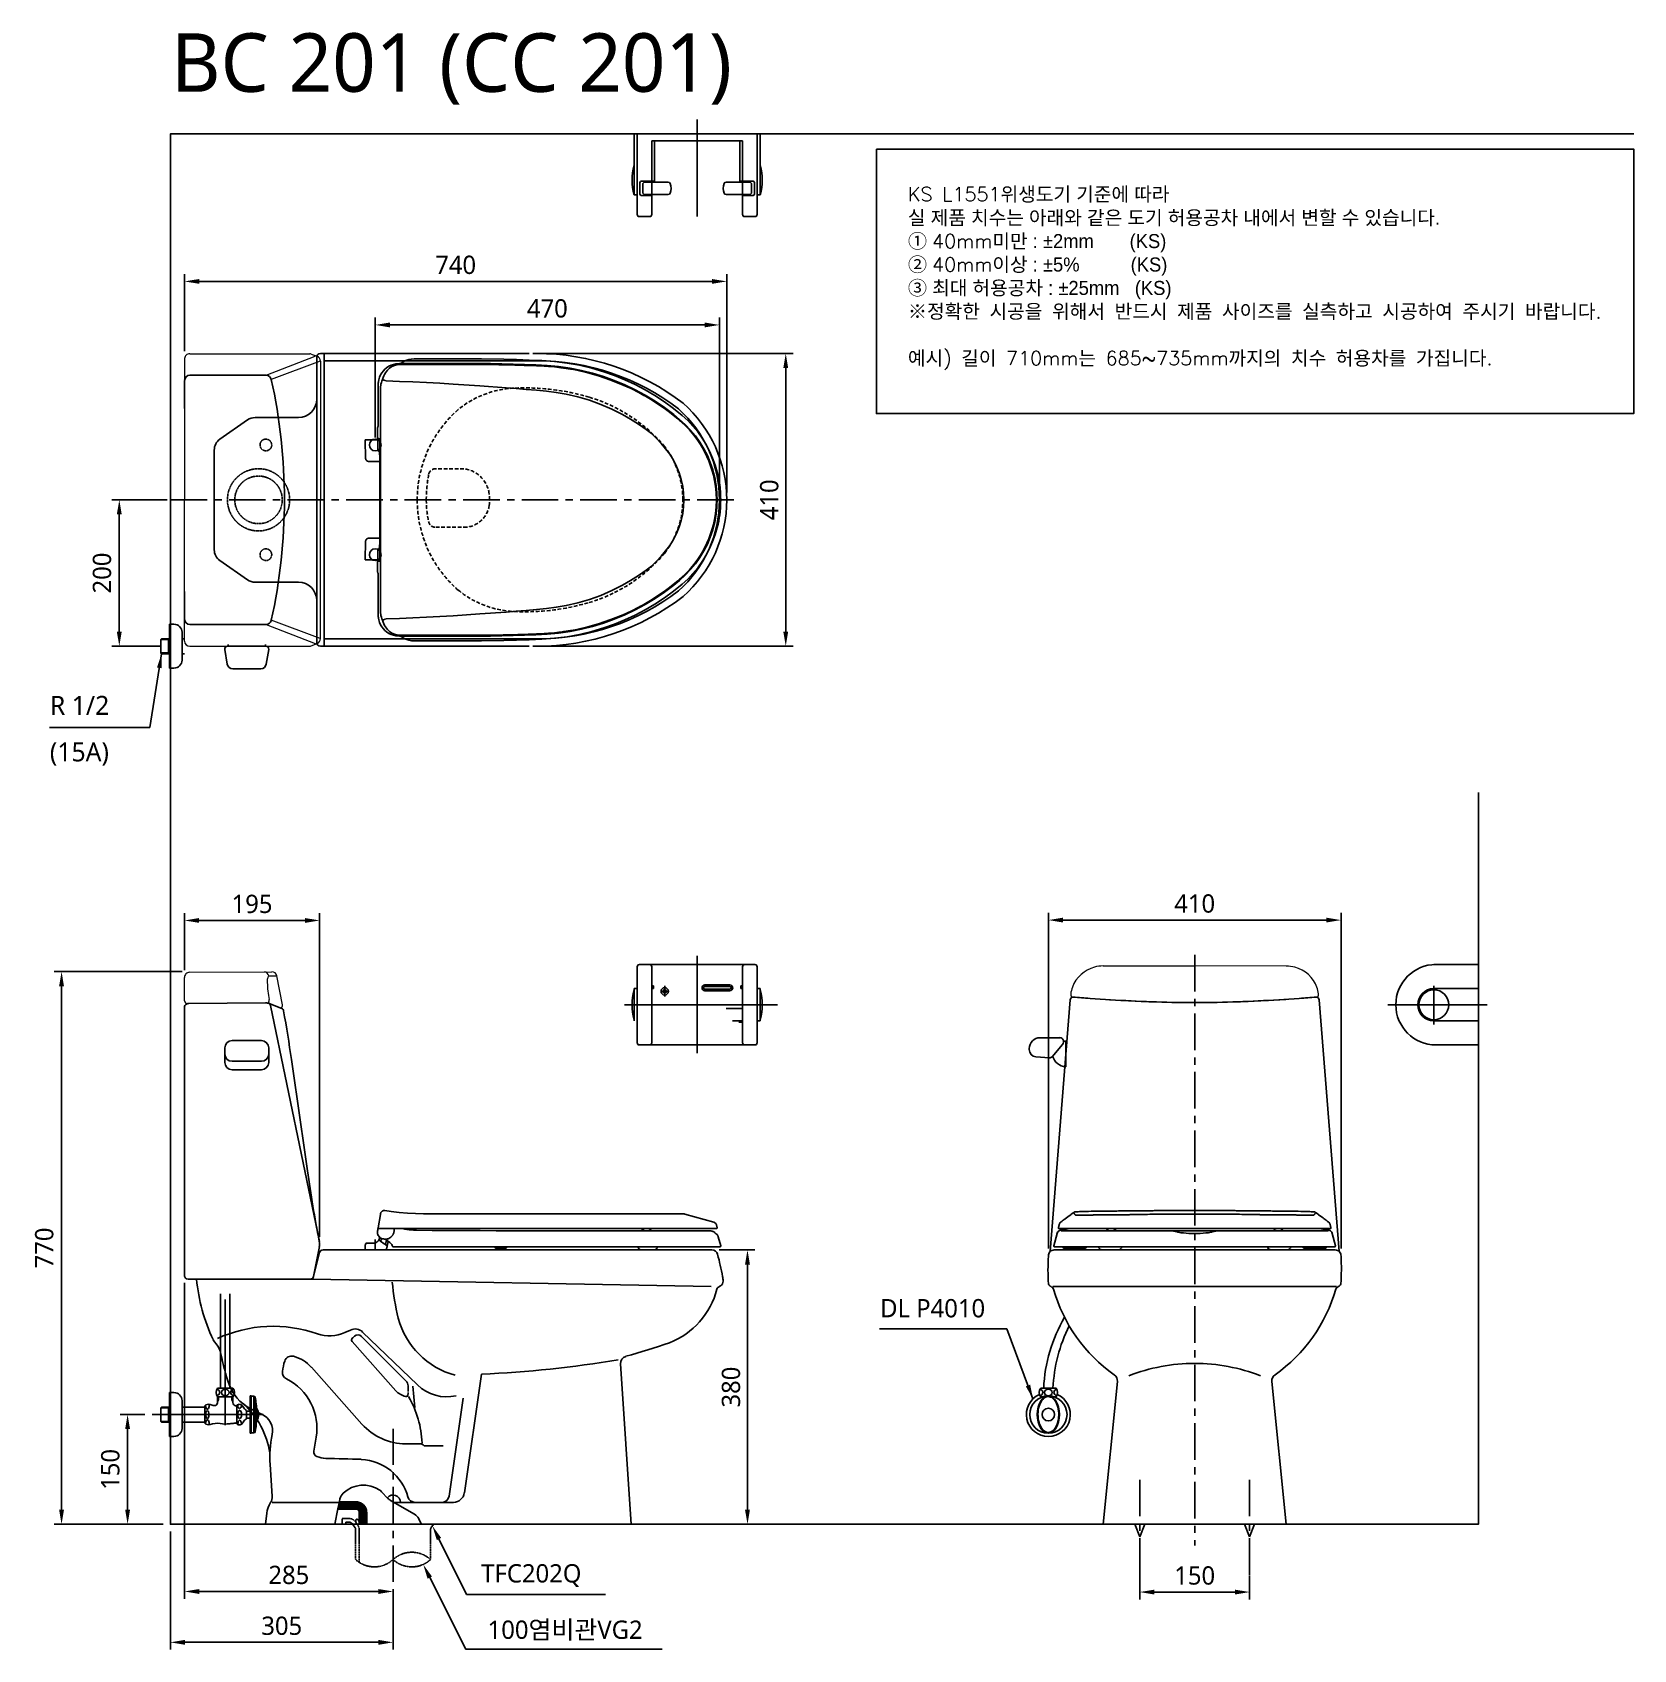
# Model space of a CAD drawing. Extents: x 2336 to 4524, y -14 to 2197.
import ezdxf

# ---------------------------------------------------------------- set-up
doc = ezdxf.new("R2010")
doc.units = 0
doc.header["$LTSCALE"] = 20
doc.header["$MEASUREMENT"] = 0
for name, pattern in [('CENTER', [2, 1.25, -0.25, 0.25, -0.25]), ('HIDDEN', [0.375, 0.25, -0.125]), ('HIDDEN2', [0.1875, 0.125, -0.0625])]:
    doc.linetypes.add(name, pattern=pattern)
doc.layers.get('0').update_dxf_attribs({"linetype": 'CONTINUOUS'})
doc.layers.get('DEFPOINTS').update_dxf_attribs({"linetype": 'CONTINUOUS'})
for name, color, linetype in [('1', 1, 'CONTINUOUS'), ('2', 2, 'CONTINUOUS'), ('3', 3, 'CONTINUOUS'), ('4', 4, 'CONTINUOUS'), ('6', 6, 'CONTINUOUS'), ('CEN', 1, 'CENTER'), ('CENTER', 2, 'CENTER'), ('FAUCET', 4, 'CONTINUOUS')]:
    doc.layers.add(name, color=color, linetype=linetype)
doc.styles.add('GHS', font='romans', dxfattribs={"bigfont": 'ghs'})
doc.styles.add('ROMANS', font='romans.shx')
doc.styles.get("Standard").update_dxf_attribs({"font": 'NanumGothic.ttf'})
doc.dimstyles.new('ISO-25', dxfattribs={"dimtxt": 15, "dimasz": 15, "dimexe": 5, "dimexo": 0.625, "dimgap": 3, "dimtad": 1, "dimtxsty": 'Standard', "dimcen": 2.5, "dimadec": 0, "dimazin": 0, "dimtfac": 1, "dimtmove": 0, "dimatfit": 3, "dimfxl": 0, "dimarcsym": 0})
doc.dimstyles.get("Standard").update_dxf_attribs({"dimtxt": 0.18, "dimasz": 0.18, "dimexe": 0.18, "dimexo": 0.0625, "dimgap": 0.09, "dimtad": 0, "dimtih": 1, "dimtoh": 1, "dimdec": 4, "dimzin": 0, "dimdsep": 46, "dimtxsty": 'Standard', "dimcen": 0.09, "dimadec": 0, "dimazin": 0, "dimtfac": 1, "dimtdec": 4, "dimtofl": 0, "dimtmove": 0, "dimatfit": 3, "dimfxl": 0, "dimtolj": 1, "dimtzin": 0, "dimarcsym": 0})

msp = doc.modelspace()

# ---------------------------------------------------------------- texts
at = {"insert": (2525.3, 2195.3), "char_height": 80, "width": 1099.338, "attachment_point": 1, "style": 'GHS'}
msp.add_mtext('{\\fNanumGothic|b0|i0|c0|p50;BC 201 (CC 201)}', dxfattribs=at)
at = {"layer": '2'}
for s, p in [('R 1/2', (2359.8, 1263.8)), ('(15A)', (2359.8, 1200.3))]:
    msp.add_text(s, height=26, dxfattribs=at).set_placement(p)
at = {"layer": '2', "attachment_point": 4}
for s, insert, char_height, style in [('{\\Fromans|c129;KS L1551\\fGulim|b0|i0|c129|p50;위생도기 기준에 따라 \\P실 제품 치수는 아래와 같은 도기 허용공차 내에서 변할 수 있습니다. \\Fromans|c129;\\P\\fGulim|b0|i0|c129|p50;① \\Fromans|c129;40mm\\fGulim|b0|i0|c129|p50;미만 : ±2mm       (KS)\\Fromans|c129; \\P\\fGulim|b0|i0|c129|p50;② \\Fromans|c129;40mm\\fGulim|b0|i0|c129|p50;이상 : ±5%          (KS)\\Fromans|c129;\\P\\fGulim|b0|i0|c129|p50;③ 최대 허용공차 : ±25mm   (KS)}\\P※정확한 시공을 위해서 반드시 제품 사이즈를 실측하고 시공하여 주시기 바랍니다.\\P\\P예시) 길이 710mm는 685~735mm까지의 치수 허용차를 가집니다.', (3532.5, 1860.1), 19.2, 'ROMANS'), ('{\\fNanumGothic|b0|i0|c129|p50;DL P4010}', (3494.6, 452.8), 25, 'GHS'), ('{\\fNanumGothic|b0|i0|c129|p50;T\\fNanumGothic|b0|i0|c0|p50;FC202\\fNanumGothic|b0|i0|c129|p50;Q}', (2949.4, 87.7), 25, 'ROMANS'), ('{\\fNanumGothic|b0|i0|c129|p50;100염비관VG2}', (2958.1, 12.3), 25, 'ROMANS')]:
    msp.add_mtext(s, dxfattribs=dict(at, insert=insert, char_height=char_height, style=style))

# ---------------------------------------------------------------- blocks, each defined once
blk = doc.blocks.new('*D15')
at = {"layer": '3', "color": 3, "lineweight": -2}
for p, q in [((2520, 1557.7), (2444.7, 1557.7)), ((2454.7, 1537.7), (2454.7, 1377.7)), ((2511.9, 1357.7), (2444.7, 1357.7))]:
    blk.add_line(p, q, dxfattribs=at)
at = {"layer": '3', "color": 3}
for points in [[(2451.3, 1537.7), (2458, 1537.7), (2454.7, 1557.7)], [(2451.3, 1377.7), (2458, 1377.7), (2454.7, 1357.7)]]:
    blk.add_solid(points, dxfattribs=at)
at = {"layer": 'DEFPOINTS', "color": 0}
for p in [(2530, 1557.7), (2454.7, 1357.7), (2521.9, 1357.7)]:
    blk.add_point(p, dxfattribs=at)
at = {"layer": '3', "color": 2, "insert": (2431.1, 1457.7), "char_height": 25, "attachment_point": 5, "rotation": 90}
blk.add_mtext('\\A1;200', dxfattribs=at)
blk = doc.blocks.new('*D16')
at = {"layer": '3', "color": 3, "lineweight": -2}
for p, q in [((2489.8, 307.7), (2456, 307.7)), ((2466, 287.7), (2466, 177.7)), ((2514.5, 157.7), (2456, 157.7))]:
    blk.add_line(p, q, dxfattribs=at)
at = {"layer": '3', "color": 3}
for points in [[(2462.7, 287.7), (2469.4, 287.7), (2466, 307.7)], [(2462.7, 177.7), (2469.4, 177.7), (2466, 157.7)]]:
    blk.add_solid(points, dxfattribs=at)
at = {"layer": 'DEFPOINTS', "color": 0}
for p in [(2499.8, 307.7), (2466, 157.7), (2524.5, 157.7)]:
    blk.add_point(p, dxfattribs=at)
at = {"layer": '3', "color": 2, "insert": (2442.5, 232.7), "char_height": 25, "attachment_point": 5, "rotation": 90}
blk.add_mtext('\\A1;150', dxfattribs=at)
blk = doc.blocks.new('*D17')
at = {"color": 3, "lineweight": -2}
for p, q in [((3849.5, 93.9), (3849.5, 55.1)), ((3999.5, 87.7), (3999.5, 55.1)), ((3869.5, 65.1), (3979.5, 65.1))]:
    blk.add_line(p, q, dxfattribs=at)
at = {"color": 3}
for points in [[(3869.5, 68.4), (3869.5, 61.7), (3849.5, 65.1)], [(3979.5, 68.4), (3979.5, 61.7), (3999.5, 65.1)]]:
    blk.add_solid(points, dxfattribs=at)
at = {"layer": 'DEFPOINTS', "color": 0}
for p in [(3849.5, 103.9), (3999.5, 97.7), (3999.5, 65.1)]:
    blk.add_point(p, dxfattribs=at)
at = {"color": 2, "insert": (3924.5, 87.6), "char_height": 25, "attachment_point": 5}
blk.add_mtext('\\A1;150', dxfattribs=at)
blk = doc.blocks.new('*X1')
at = {"color": 0}
for p, q in [((1040.4, 970), (1077.2, 970)), ((1040.6, 971), (1076.6, 971)), ((1040.8, 972), (1075.8, 972)), ((1041, 973), (1074.9, 973)), ((1041.2, 974), (1073.8, 974)), ((1041.4, 975), (1072.4, 975)), ((1041.6, 976), (1070.5, 976)), ((1041.8, 977), (1066.9, 977)), ((1040, 968), (1078.1, 968)), ((1040.2, 969), (1077.7, 969)), ((1066, 967), (1078.4, 967)), ((1067.8, 966), (1078.7, 966)), ((1068.5, 965), (1078.9, 965)), ((1068.9, 964), (1079, 964)), ((1069, 963), (1079, 963)), ((1069, 962), (1079, 962)), ((1069, 961), (1079, 961)), ((1069, 960), (1079, 960)), ((1069, 959), (1079, 959)), ((1069, 958), (1079, 958)), ((1069, 957), (1079, 957)), ((1069, 956), (1079, 956)), ((1069, 955), (1079, 955)), ((1069, 954), (1079, 954)), ((1069, 953), (1079, 953)), ((1069, 952), (1079, 952)), ((1069, 951), (1079, 951)), ((1069, 950), (1079, 950)), ((1069, 949), (1079, 949)), ((1069, 948), (1079, 948)), ((1069, 947), (1079, 947))]:
    blk.add_line(p, q, dxfattribs=at)
blk = doc.blocks.new('*D18')
at = {"layer": '3', "color": 3, "lineweight": -2}
for p, q in [((2524.5, 147.7), (2524.5, -13.6)), ((2828.9, 68.9), (2828.9, -13.6)), ((2544.5, -3.6), (2808.9, -3.6))]:
    blk.add_line(p, q, dxfattribs=at)
at = {"layer": '3', "color": 3}
for points in [[(2544.5, -0.3), (2544.5, -7), (2524.5, -3.6)], [(2808.9, -0.3), (2808.9, -7), (2828.9, -3.6)]]:
    blk.add_solid(points, dxfattribs=at)
at = {"layer": 'DEFPOINTS', "color": 0}
for p in [(2524.5, 157.7), (2828.9, 78.9), (2828.9, -3.6)]:
    blk.add_point(p, dxfattribs=at)
at = {"layer": '3', "color": 2, "insert": (2676.7, 18.9), "char_height": 25, "attachment_point": 5}
blk.add_mtext('\\A1;305', dxfattribs=at)
blk = doc.blocks.new('*D19')
at = {"layer": '3', "color": 3, "lineweight": -2}
for p, q in [((2804.5, 1642.7), (2804.5, 1806.7)), ((2824.5, 1796.7), (3254.9, 1796.7)), ((3274.9, 1567.9), (3274.9, 1806.7))]:
    blk.add_line(p, q, dxfattribs=at)
at = {"layer": '3', "color": 3}
for points in [[(2824.5, 1800), (2824.5, 1793.4), (2804.5, 1796.7)], [(3254.9, 1800), (3254.9, 1793.4), (3274.9, 1796.7)]]:
    blk.add_solid(points, dxfattribs=at)
at = {"layer": 'DEFPOINTS', "color": 0}
for p in [(3274.9, 1796.7), (2804.5, 1632.7), (3274.9, 1557.9)]:
    blk.add_point(p, dxfattribs=at)
at = {"layer": '3', "color": 2, "insert": (3039.7, 1819.2), "char_height": 25, "attachment_point": 5}
blk.add_mtext('\\A1;470', dxfattribs=at)
blk = doc.blocks.new('*D20')
at = {"layer": '3', "color": 3, "lineweight": -2}
for p, q in [((3020, 1757.7), (3375.6, 1757.7)), ((3365.6, 1737.7), (3365.6, 1377.7)), ((3020, 1357.7), (3375.6, 1357.7))]:
    blk.add_line(p, q, dxfattribs=at)
at = {"layer": '3', "color": 3}
for points in [[(3362.2, 1737.7), (3368.9, 1737.7), (3365.6, 1757.7)], [(3362.2, 1377.7), (3368.9, 1377.7), (3365.6, 1357.7)]]:
    blk.add_solid(points, dxfattribs=at)
at = {"layer": 'DEFPOINTS', "color": 0}
for p in [(3010, 1757.7), (3010, 1357.7), (3365.6, 1357.7)]:
    blk.add_point(p, dxfattribs=at)
at = {"layer": '3', "color": 2, "insert": (3343.1, 1557.7), "char_height": 25, "attachment_point": 5, "rotation": 90}
blk.add_mtext('\\A1;410', dxfattribs=at)
blk = doc.blocks.new('*D21')
at = {"layer": '3', "color": 3, "lineweight": -2}
for p, q in [((2540.8, 913), (2365.8, 913)), ((2375.8, 893), (2375.8, 177.7)), ((2514.5, 157.7), (2365.8, 157.7))]:
    blk.add_line(p, q, dxfattribs=at)
at = {"layer": '3', "color": 3}
for points in [[(2372.4, 893), (2379.1, 893), (2375.8, 913)], [(2372.4, 177.7), (2379.1, 177.7), (2375.8, 157.7)]]:
    blk.add_solid(points, dxfattribs=at)
at = {"layer": 'DEFPOINTS', "color": 0}
for p in [(2550.8, 913), (2375.8, 157.7), (2524.5, 157.7)]:
    blk.add_point(p, dxfattribs=at)
at = {"layer": '3', "color": 2, "insert": (2352.2, 535.3), "char_height": 25, "attachment_point": 5, "rotation": 90}
blk.add_mtext('\\A1;770', dxfattribs=at)
blk = doc.blocks.new('*D22')
at = {"layer": '3', "color": 3, "lineweight": -2}
for p, q in [((3274.7, 532.7), (3323.3, 532.7)), ((3313.3, 512.7), (3313.3, 177.7)), ((3164.4, 157.7), (3323.3, 157.7))]:
    blk.add_line(p, q, dxfattribs=at)
at = {"layer": '3', "color": 3}
for points in [[(3309.9, 512.7), (3316.6, 512.7), (3313.3, 532.7)], [(3309.9, 177.7), (3316.6, 177.7), (3313.3, 157.7)]]:
    blk.add_solid(points, dxfattribs=at)
at = {"layer": 'DEFPOINTS', "color": 0}
for p in [(3264.7, 532.7), (3154.4, 157.7), (3313.3, 157.7)]:
    blk.add_point(p, dxfattribs=at)
at = {"layer": '3', "color": 2, "insert": (3290.8, 345.2), "char_height": 25, "attachment_point": 5, "rotation": 90}
blk.add_mtext('\\A1;380', dxfattribs=at)
blk = doc.blocks.new('*D23')
at = {"layer": '3', "color": 3, "lineweight": -2}
for p, q in [((3724.5, 534.7), (3724.5, 993.4)), ((3744.5, 983.4), (4104.5, 983.4)), ((4124.5, 534.7), (4124.5, 993.4))]:
    blk.add_line(p, q, dxfattribs=at)
at = {"layer": '3', "color": 3}
for points in [[(3744.5, 986.7), (3744.5, 980.1), (3724.5, 983.4)], [(4104.5, 986.7), (4104.5, 980.1), (4124.5, 983.4)]]:
    blk.add_solid(points, dxfattribs=at)
at = {"layer": 'DEFPOINTS', "color": 0}
for p in [(4124.5, 983.4), (3724.5, 524.7), (4124.5, 524.7)]:
    blk.add_point(p, dxfattribs=at)
at = {"layer": '3', "color": 2, "insert": (3924.5, 1005.9), "char_height": 25, "attachment_point": 5}
blk.add_mtext('\\A1;410', dxfattribs=at)
blk = doc.blocks.new('*D24')
at = {"layer": '3', "color": 3, "lineweight": -2}
for p, q in [((2543.8, 915), (2543.8, 992.9)), ((2563.8, 982.9), (2708.5, 982.9)), ((2728.5, 550.5), (2728.5, 992.9))]:
    blk.add_line(p, q, dxfattribs=at)
at = {"layer": '3', "color": 3}
for points in [[(2563.8, 986.2), (2563.8, 979.6), (2543.8, 982.9)], [(2708.5, 986.2), (2708.5, 979.6), (2728.5, 982.9)]]:
    blk.add_solid(points, dxfattribs=at)
at = {"layer": 'DEFPOINTS', "color": 0}
for p in [(2728.5, 982.9), (2543.8, 905), (2728.5, 540.5)]:
    blk.add_point(p, dxfattribs=at)
at = {"layer": '3', "color": 2, "insert": (2636.1, 1005.4), "char_height": 25, "attachment_point": 5}
blk.add_mtext('\\A1;195', dxfattribs=at)
blk = doc.blocks.new('*D28')
at = {"layer": '3', "color": 3, "lineweight": -2}
for p, q in [((2543.9, 1760.7), (2543.9, 1866.2)), ((3284.9, 1567.9), (3284.9, 1866.2)), ((2563.9, 1856.2), (3264.9, 1856.2))]:
    blk.add_line(p, q, dxfattribs=at)
at = {"layer": '3', "color": 3}
for points in [[(2563.9, 1859.5), (2563.9, 1852.9), (2543.9, 1856.2)], [(3264.9, 1859.5), (3264.9, 1852.9), (3284.9, 1856.2)]]:
    blk.add_solid(points, dxfattribs=at)
at = {"layer": 'DEFPOINTS', "color": 0}
for p in [(3284.9, 1856.2), (2543.9, 1750.7), (3284.9, 1557.9)]:
    blk.add_point(p, dxfattribs=at)
at = {"layer": '3', "color": 2, "insert": (2914.4, 1878.7), "char_height": 25, "attachment_point": 5}
blk.add_mtext('\\A1;740', dxfattribs=at)
blk = doc.blocks.new('*D32')
at = {"layer": '3', "color": 3, "lineweight": -2}
for p, q in [((2543.9, 487.8), (2543.9, 55.9)), ((2828.9, 68.9), (2828.9, 55.9)), ((2563.9, 65.9), (2808.9, 65.9))]:
    blk.add_line(p, q, dxfattribs=at)
at = {"layer": '3', "color": 3}
for points in [[(2563.9, 69.2), (2563.9, 62.5), (2543.9, 65.9)], [(2808.9, 69.2), (2808.9, 62.5), (2828.9, 65.9)]]:
    blk.add_solid(points, dxfattribs=at)
at = {"layer": 'DEFPOINTS', "color": 0}
for p in [(2543.9, 497.8), (2828.9, 78.9), (2828.9, 65.9)]:
    blk.add_point(p, dxfattribs=at)
at = {"layer": '3', "color": 2, "insert": (2686.4, 88.4), "char_height": 25, "attachment_point": 5}
blk.add_mtext('\\A1;285', dxfattribs=at)

# ---------------------------------------------------------------- dimensions: what is measured, and where the dimension line sits
dim = msp.add_linear_dim(base=(3999.5, 65.1), p1=(3849.5, 103.9), p2=(3999.5, 97.7), text='150', dimstyle='Standard', override={"dimtxt": 25, "dimasz": 20, "dimexe": 10, "dimexo": 10, "dimgap": 10, "dimtad": 1, "dimtih": 0, "dimdec": 0, "dimzin": 8, "dimclrd": 3, "dimclre": 3, "dimclrt": 2, "dimtdec": 0, "dimtix": 1, "dimtofl": 1, "dimarcsym": 1})
dim.commit()
dim.dimension.update_dxf_attribs({"geometry": '*D17', "text_midpoint": (3924.5, 87.6)})
at = {"layer": '3'}
for base, p1, p2, text, picture, middle in [((3284.9, 1856.2), (2543.9, 1750.7), (3284.9, 1557.9), '740', '*D28', (2914.4, 1878.7)), ((2728.5, 982.9), (2543.8, 905), (2728.5, 540.5), '195', '*D24', (2636.1, 1005.4)), ((4124.5, 983.4), (3724.5, 524.7), (4124.5, 524.7), '410', '*D23', (3924.5, 1005.9)), ((2828.9, -3.6), (2524.5, 157.7), (2828.9, 78.9), '305', '*D18', (2676.7, 18.9))]:
    dim = msp.add_linear_dim(base=base, p1=p1, p2=p2, text=text, dimstyle='Standard', override={"dimtxt": 25, "dimasz": 20, "dimexe": 10, "dimexo": 10, "dimgap": 10, "dimtad": 1, "dimtih": 0, "dimdec": 0, "dimzin": 8, "dimclrd": 3, "dimclre": 3, "dimclrt": 2, "dimtdec": 0, "dimtix": 1, "dimtofl": 1, "dimarcsym": 1}, dxfattribs=at)
    dim.commit()
    dim.dimension.update_dxf_attribs({"geometry": picture, "text_midpoint": middle})
for base, p1, p2, picture, middle in [((3274.9, 1796.7), (2804.5, 1632.7), (3274.9, 1557.9), '*D19', (3039.7, 1819.2)), ((2828.9, 65.9), (2543.9, 497.8), (2828.9, 78.9), '*D32', (2686.4, 88.4))]:
    dim = msp.add_linear_dim(base=base, p1=p1, p2=p2, dimstyle='Standard', override={"dimtxt": 25, "dimasz": 20, "dimexe": 10, "dimexo": 10, "dimgap": 10, "dimtad": 1, "dimtih": 0, "dimdec": 0, "dimzin": 8, "dimclrd": 3, "dimclre": 3, "dimclrt": 2, "dimtdec": 0, "dimtix": 1, "dimtofl": 1, "dimarcsym": 1}, dxfattribs=at)
    dim.commit()
    dim.dimension.update_dxf_attribs({"geometry": picture, "text_midpoint": middle})
for base, p1, p2, text, picture, middle in [((3365.6, 1357.7), (3010, 1757.7), (3010, 1357.7), '410', '*D20', (3343.1, 1557.7)), ((2375.8, 157.7), (2550.8, 913), (2524.5, 157.7), '770', '*D21', (2352.2, 535.3)), ((3313.3, 157.7), (3264.7, 532.7), (3154.4, 157.7), '380', '*D22', (3290.8, 345.2))]:
    dim = msp.add_linear_dim(base=base, p1=p1, p2=p2, angle=90, text=text, dimstyle='Standard', override={"dimtxt": 25, "dimasz": 20, "dimexe": 10, "dimexo": 10, "dimgap": 10, "dimtad": 1, "dimtih": 0, "dimdec": 0, "dimzin": 8, "dimclrd": 3, "dimclre": 3, "dimclrt": 2, "dimtdec": 0, "dimtix": 1, "dimtofl": 1, "dimarcsym": 1}, dxfattribs=at)
    dim.commit()
    dim.dimension.update_dxf_attribs({"geometry": picture, "text_midpoint": middle})
for base, p1, p2, picture, middle in [((2454.7, 1357.7), (2530, 1557.7), (2521.9, 1357.7), '*D15', (2431.1, 1457.7)), ((2466, 157.7), (2499.8, 307.7), (2524.5, 157.7), '*D16', (2442.5, 232.7))]:
    dim = msp.add_linear_dim(base=base, p1=p1, p2=p2, angle=90, dimstyle='Standard', override={"dimtxt": 25, "dimasz": 20, "dimexe": 10, "dimexo": 10, "dimgap": 10, "dimtad": 1, "dimtih": 0, "dimdec": 0, "dimzin": 8, "dimclrd": 3, "dimclre": 3, "dimclrt": 2, "dimtdec": 0, "dimtix": 1, "dimtofl": 1, "dimarcsym": 1}, dxfattribs=at)
    dim.commit()
    dim.dimension.update_dxf_attribs({"geometry": picture, "text_midpoint": middle})

# ---------------------------------------------------------------- linework, layer by layer
at = {"linetype": 'Continuous', "lineweight": 0}
for p, q in [((2543.9, 1750.7), (2543.9, 1557.7)), ((2550.9, 1757.2), (2715.1, 1757.2)), ((2655.6, 1728), (2722.3, 1754.2)), ((2729.1, 1747.2), (2662.4, 1722.2)), ((2717, 1756.9), (2725, 1754)), ((2729.5, 1747.3), (2729.5, 1557.7)), ((2543.9, 1682.7), (2543.9, 1720.2)), ((2543.9, 1682.7), (2543.9, 1557.7)), ((2543.9, 1364.6), (2543.9, 1557.7)), ((2543.9, 1432.6), (2543.9, 1557.7)), ((2729.5, 1368), (2729.5, 1557.7)), ((2543.9, 1432.6), (2543.9, 1395.1)), ((2729.1, 1368.1), (2662.4, 1393.1)), ((2655.6, 1387.4), (2722.3, 1361.2)), ((2550.9, 1357.6), (2715.1, 1357.6)), ((2717, 1358), (2725, 1361.3)), ((2550.8, 912), (2663.1, 912.7)), ((2659.1, 907.2), (2670, 907.2)), ((2677.8, 867.5), (2670, 907.2)), ((3799.4, 920.7), (3924.5, 920.7)), ((4049.5, 920.6), (3924.5, 920.7)), ((2543.8, 873.1), (2543.8, 905))]:
    msp.add_line(p, q, dxfattribs=at)
for p, q in [((2724.5, 1420.2), (2724.5, 1752.7)), ((2734.5, 1420.2), (2734.5, 1757.7)), ((2550.9, 1728), (2655.5, 1728)), ((2592.2, 1640.6), (2629.9, 1666.9)), ((2584.5, 1557.7), (2584.5, 1625.8)), ((2584.5, 1489.5), (2584.5, 1557.7)), ((2592.2, 1474.8), (2629.9, 1448.4)), ((2724.5, 1362.7), (2724.5, 1420.2)), ((2734.5, 1357.7), (2734.5, 1420.2)), ((2550.9, 1387.4), (2655.5, 1387.4)), ((2543.9, 865.4), (2543.9, 497.8)), ((2549.9, 869.5), (2654.5, 870.2)), ((2659.4, 869.5), (2676.9, 862.4)), ((2661.3, 866.8), (2728.1, 544.1)), ((3754.2, 874.4), (3726.9, 530.4)), ((4094.8, 874.4), (4122, 530.5)), ((2728.1, 537.1), (2720.2, 496.3)), ((3264.7, 532.7), (2733.3, 532.7)), ((3924.5, 532.7), (3732.5, 532.7)), ((3924.5, 532.7), (4116.5, 532.7)), ((2719.4, 492.7), (2728.5, 528.9)), ((2548.7, 492.7), (2719.4, 492.7)), ((3263.5, 482.7), (2719.4, 492.7)), ((3730.5, 482.7), (3924.5, 482.7)), ((4118.5, 482.7), (3924.5, 482.7)), ((2770.6, 423.2), (2763.1, 419.8)), ((2787.3, 420.4), (2862.1, 348.3)), ((2585, 407.2), (2587.3, 404.4)), ((2772.9, 407.7), (2832.8, 340.1)), ((2785.8, 414.5), (2846.5, 353.7)), ((3154.4, 157.7), (3139.8, 377)), ((2717.4, 372.2), (2786.3, 294.6)), ((2926.3, 200.5), (2949.8, 362.8)), ((2856, 346.4), (2858.7, 317.5)), ((3799.5, 157.7), (3818.9, 352.8)), ((4049.5, 157.7), (4030.1, 352.8)), ((2905.5, 196.2), (2924.8, 330.1)), ((2720.5, 257.7), (2723.7, 276.7)), ((2846.2, 267.7), (2866.4, 267.7)), ((2873.5, 264.7), (2897.5, 264.7)), ((2663.7, 196.3), (2660.8, 239.4)), ((2663.8, 187.7), (2755.3, 187.7)), ((2830, 187.7), (2911.4, 187.7)), ((2656.3, 173), (2654.4, 157.7)), ((2654.4, 157.7), (2770.3, 157.7)), ((2770.3, 157.7), (2773.3, 157.7)), ((2773.3, 157.7), (2783.3, 157.7)), ((2783.3, 157.7), (2858.4, 157.7)), ((2858.4, 157.7), (3154.4, 157.7)), ((3799.5, 157.7), (3924.5, 157.7)), ((3842.7, 157.7), (3849.5, 140.4)), ((3856.3, 157.7), (3849.5, 140.4)), ((4049.5, 157.7), (3924.5, 157.7)), ((3992.7, 157.7), (3999.5, 140.4)), ((4006.3, 157.7), (3999.5, 140.4))]:
    msp.add_line(p, q)
at = {"linetype": 'Continuous'}
for p, q in [((2729.5, 1757.7), (3015, 1757.7)), ((2734.5, 1747.7), (3025.1, 1747.7)), ((2729.5, 1357.7), (3015, 1357.7)), ((2734.5, 1367.7), (3025.1, 1367.7))]:
    msp.add_line(p, q, dxfattribs=at)
at = {"color": 2}
for p, q in [((2837.6, 1743.9), (2837.6, 1743.9)), ((2837.6, 1743.9), (2837.6, 1743.9)), ((2790.9, 1639.7), (2802.4, 1639.7)), ((2790.9, 1639.7), (2791.4, 1614.1)), ((2792.9, 1639.7), (2795.9, 1639.7)), ((2802.4, 1639.7), (2808.2, 1639.7)), ((2807.5, 1655.8), (2807.5, 1641.6)), ((2808.2, 1638.1), (2808.2, 1625.9)), ((2809, 1625.9), (2808.4, 1626)), ((2809.7, 1624.2), (2808.8, 1624.2)), ((2809.7, 1624.5), (2810.8, 1624.4)), ((2810.4, 1624.2), (2809.7, 1624.2)), ((2810.4, 1624.2), (2810.8, 1624.2)), ((2810.6, 1613.1), (2810.4, 1624.2)), ((2795.4, 1610.2), (2802.4, 1610.2)), ((2802.4, 1610.2), (2810.9, 1610.2)), ((2795.4, 1505.2), (2802.4, 1505.2)), ((2802.4, 1505.2), (2810.9, 1505.2)), ((2790.9, 1475.7), (2791.4, 1501.2)), ((2808.2, 1477.2), (2808.2, 1489.4)), ((2809, 1489.5), (2808.4, 1489.4)), ((2809.7, 1491.2), (2808.8, 1491.2)), ((2810.4, 1491.2), (2809.7, 1491.2)), ((2809.7, 1490.9), (2810.8, 1491)), ((2810.6, 1502.2), (2810.4, 1491.2)), ((2810.4, 1491.2), (2810.8, 1491.2)), ((2790.9, 1475.7), (2802.4, 1475.7)), ((2792.9, 1475.7), (2795.9, 1475.7)), ((2802.4, 1475.7), (2808.2, 1475.7)), ((2807.5, 1459.5), (2807.5, 1473.7)), ((2837.6, 1371.4), (2837.6, 1371.4)), ((2837.6, 1371.4), (2837.6, 1371.4)), ((2811.6, 581.1), (2808.4, 563)), ((3158.9, 581.8), (3226.4, 581.8)), ((3227.7, 581.6), (3267.2, 570.5)), ((3924.5, 586.4), (3924.5, 586.4)), ((3924.5, 581.8), (3924.5, 581.6)), ((2830.2, 558), (2830.5, 561.8)), ((3168.6, 561.7), (3182.2, 561.7)), ((3270.7, 567), (3271.7, 563)), ((2790.9, 532.7), (2790.9, 539.1)), ((2796.3, 532.7), (2790.9, 532.7)), ((2793.9, 542.1), (2802.4, 542.1)), ((2798, 532.8), (2796.3, 532.7)), ((2801, 532.8), (2798, 532.8)), ((2810.4, 549.5), (2810.4, 550.2)), ((2816, 532.8), (2813, 532.8)), ((2817.7, 532.7), (2816, 532.8)), ((2819.5, 532.7), (2817.7, 532.7)), ((2824.5, 542.7), (2817.9, 547.3)), ((2819.8, 546), (2818.3, 540)), ((2820.6, 537.1), (2819.5, 532.7)), ((2820.6, 538), (2822.2, 544.3)), ((3273.3, 550.6), (3276.7, 538.1)), ((2663.9, 157.7), (2773.6, 157.7))]:
    msp.add_line(p, q, dxfattribs=at)
at = {"ltscale": 0.1}
for p, q in [((2640.2, 1670.2), (2699.5, 1670.2)), ((2640.2, 1445.2), (2699.5, 1445.2))]:
    msp.add_line(p, q, dxfattribs=at)
at = {"color": 2, "linetype": 'HIDDEN'}
for p, q in [((2925.7, 1600.2), (2887.2, 1600.2)), ((2887.2, 1520.2), (2925.7, 1520.2))]:
    msp.add_line(p, q, dxfattribs=at)
at = {"linetype": 'CENTER', "ltscale": 0.3}
msp.add_line((2849.4, 346.7), (2849.4, 335.3), dxfattribs=at)
at = {"color": 7}
for p, q in [((2821.9, 193), (2813.1, 202.2)), ((2753.4, 178.8), (2749.1, 157.7)), ((2755.5, 188.8), (2753.4, 178.8)), ((2753.4, 178.2), (2778.7, 178.2)), ((2756.2, 192.3), (2755.5, 188.8)), ((2755.5, 188.3), (2778.7, 188.3)), ((2858, 171.5), (2825.2, 190.4)), ((2779.8, 157.7), (2782.7, 157.7)), ((2782.7, 174.2), (2782.7, 157.7)), ((2782.7, 157.7), (2792.8, 157.7)), ((2792.8, 174.2), (2792.8, 157.7)), ((2792.8, 157.7), (2867.9, 157.7)), ((2867.9, 157.7), (2863.8, 165.5))]:
    msp.add_line(p, q, dxfattribs=at)
at = {"color": 7, "linetype": 'HIDDEN', "ltscale": 0.15}
for p, q in [((2759.3, 165.6), (2768.9, 165.6)), ((2759.3, 157.7), (2759.3, 165.6)), ((2764.3, 160.6), (2768.9, 160.6)), ((2764.3, 157.7), (2764.3, 160.6)), ((2772.9, 158.6), (2776.7, 153.4)), ((2777, 161.5), (2780.7, 156.4)), ((2884.2, 157.7), (2881.1, 153.4))]:
    msp.add_line(p, q, dxfattribs=at)
at = {"color": 7, "linetype": 'HIDDEN2', "ltscale": 0.17}
for p, q in [((2777.7, 150.5), (2777.7, 109.5)), ((2782.7, 150.5), (2782.7, 105.6)), ((2880.2, 150.5), (2880.2, 109.5))]:
    msp.add_line(p, q, dxfattribs=at)
at = {"color": 2}
for points in [[(2857.5, 1750.4), (2854, 1750.1), (2850.5, 1749.5), (2847.5, 1748.6), (2844.9, 1747.5), (2842.1, 1746), (2840, 1744.5), (2839.3, 1744)], [(3276.7, 1557.7), (3276.6, 1561.8), (3276.3, 1568.3), (3275.8, 1573.8), (3275.3, 1578.6), (3274.7, 1582.4), (3273.9, 1586.7), (3273, 1590.9), (3272, 1595.3), (3269.1, 1605.1), (3265.6, 1614.8), (3261.4, 1624.2), (3256.6, 1633.3), (3251.2, 1642.1), (3245.3, 1650.5), (3238.7, 1658.4), (3231.7, 1665.9), (3224.1, 1672.9), (3212.1, 1682.7), (3199.7, 1691.8), (3186.8, 1700.3), (3173.5, 1708.1), (3159.8, 1715.3), (3145.8, 1721.8), (3131.5, 1727.6), (3117, 1732.8), (3100.4, 1737.7), (3083.6, 1741.7), (3066.6, 1744.7), (3049.4, 1746.9), (3032.2, 1748.1), (3014.9, 1748.8), (2997.6, 1749.4), (2980.3, 1749.9), (2949.9, 1750.3), (2919.5, 1750.4), (2912.8, 1750.4), (2906.2, 1750.4), (2900, 1750.4), (2894.1, 1750.4), (2890.4, 1750.4), (2885.7, 1750.4), (2880.1, 1750.4), (2873.5, 1750.4), (2866, 1750.4), (2857.5, 1750.4)], [(2857.5, 1750.4), (2857.5, 1750.4), (2857.5, 1750.3)], [(2832.7, 1743.5), (2829.4, 1742.8), (2826.3, 1741.7), (2823.2, 1740.2), (2820, 1738.1), (2817.8, 1736.2), (2815.6, 1734), (2813.7, 1731.4), (2811.9, 1728.5), (2810.5, 1725.3), (2809.4, 1721.9), (2808.8, 1719.2)], [(2814.3, 1722.1), (2815.2, 1724.8), (2816.1, 1727), (2817.2, 1729.2), (2818.4, 1731.2), (2821.1, 1734.8), (2824, 1737.6), (2827.2, 1739.7), (2830.6, 1741.2), (2834.4, 1742.2), (2838.4, 1742.6)], [(2837.6, 1743.9), (2833.7, 1743.7), (2832.7, 1743.5)], [(2950.3, 1743.9), (2931.3, 1743.9), (2900.4, 1743.9), (2893.6, 1743.9), (2886.9, 1743.9), (2880.6, 1743.9), (2874.7, 1743.9), (2870.9, 1743.9), (2866.1, 1743.9), (2860.4, 1743.9), (2853.8, 1743.9), (2846.1, 1743.9), (2837.6, 1743.9)], [(2838.4, 1742.6), (2849.6, 1742.6), (2860.1, 1742.7), (2870.1, 1742.7), (2879.2, 1742.7), (2882.4, 1742.7), (2885.5, 1742.7), (2888.8, 1742.7), (2891.9, 1742.7), (2894, 1742.7), (2896.8, 1742.7), (2900.1, 1742.7), (2901, 1742.7), (2902, 1742.7), (2903, 1742.7), (2904.1, 1742.7), (2905.2, 1742.7), (2906.3, 1742.7), (2915.5, 1742.7), (2925.8, 1742.7), (2937.2, 1742.7), (2949.6, 1742.7), (2952.9, 1742.7), (2954.4, 1742.7), (2955.9, 1742.7), (2957.5, 1742.6), (2959.1, 1742.6), (2960.8, 1742.6), (2962.6, 1742.6), (2967.7, 1742.5), (2973.2, 1742.4), (2979.2, 1742.3), (2985.6, 1742.2), (2990.7, 1742), (2995.2, 1741.9), (2999.2, 1741.8), (3002.6, 1741.7), (3005.5, 1741.6), (3007.9, 1741.5), (3013.5, 1741.3), (3019.2, 1741.1), (3024.8, 1740.8), (3028.5, 1740.7), (3035.6, 1740.3), (3041.4, 1740), (3049.4, 1739.3), (3052.6, 1739), (3055.4, 1738.6), (3058, 1738.3), (3060.2, 1738), (3062, 1737.8), (3063.4, 1737.6), (3065.4, 1737.3), (3068, 1736.9), (3071.3, 1736.3), (3075.4, 1735.6), (3080.2, 1734.7), (3085.6, 1733.5), (3091.8, 1732.1), (3109.5, 1727.2), (3126.7, 1721.4), (3143.5, 1714.6), (3154.2, 1709.7), (3164.6, 1704.3), (3167, 1703.1), (3169.3, 1701.8), (3171.5, 1700.5), (3173.8, 1699.2), (3176.1, 1697.9), (3178.3, 1696.6), (3180.5, 1695.2), (3186.9, 1691.3), (3193.1, 1687.1), (3199.3, 1682.8), (3204.9, 1678.7), (3209.6, 1675.1), (3214.1, 1671.5), (3218.2, 1668.2), (3219.2, 1667.3), (3220.1, 1666.5), (3221, 1665.7), (3221.9, 1665), (3222.8, 1664.2), (3223.6, 1663.5), (3228.1, 1659.3), (3231.6, 1655.7), (3233.8, 1653.3), (3235.5, 1651.4), (3237.6, 1649), (3240.1, 1645.9), (3242.7, 1642.4), (3245.4, 1638.7), (3248.1, 1634.6), (3250.4, 1630.9), (3253, 1626.5), (3255.6, 1621.5), (3256.6, 1619.3), (3257.7, 1617.1), (3258.8, 1614.7), (3259.8, 1612.3), (3260.8, 1609.7), (3261.9, 1607), (3263.4, 1602.7), (3265, 1597.5), (3266.6, 1591.4), (3268.2, 1584.3), (3269.5, 1576.4), (3270.3, 1567.5), (3270.7, 1557.7)], [(3271.4, 1568.5), (3271.1, 1571.6), (3270.4, 1577.2), (3269.7, 1582), (3269, 1585.9), (3268.1, 1590.2), (3267, 1594.4), (3265.8, 1598.8), (3262.4, 1608.7), (3258.4, 1618.3), (3253.6, 1627.6), (3248.2, 1636.5), (3242.1, 1645), (3235.5, 1653.1), (3228.2, 1660.6), (3220.5, 1667.7), (3212.4, 1674.3), (3199.9, 1683.7), (3187, 1692.5), (3173.6, 1700.7), (3159.8, 1708.1), (3145.7, 1714.9), (3131.2, 1720.9), (3116.5, 1726.2), (3101.5, 1730.7), (3086.2, 1734.5), (3070.8, 1737.5), (3055.2, 1739.8), (3039.6, 1741.2), (3023.9, 1742), (2993, 1743.1), (2962.2, 1743.8), (2950.3, 1743.9)], [(2811.7, 1709.4), (2811.7, 1710), (2811.7, 1710.6), (2811.7, 1711.3), (2811.8, 1711.9), (2811.8, 1712.7), (2811.9, 1713), (2812, 1713.6), (2812, 1714.2), (2812.2, 1715), (2812.3, 1715.9), (2812.9, 1718.1), (2813.6, 1720.1), (2814.3, 1722.1)], [(2811.9, 1557.7), (2811.9, 1571.4), (2811.9, 1585.2), (2811.8, 1598.9), (2811.8, 1612.6), (2811.8, 1626.2), (2811.8, 1640.6), (2811.7, 1675.3), (2811.7, 1709.4)], [(2819.4, 1720.2), (2817.8, 1720.9), (2817, 1721.2), (2817, 1721.2), (2816.8, 1721.3), (2816.3, 1721.4), (2815.1, 1721.9), (2814.3, 1722.1)], [(2819.4, 1720.2), (2837.7, 1719.6), (2856, 1718.9), (2874.4, 1718.1), (2892.8, 1717.1), (2911.2, 1716), (2947.4, 1713.7), (2983.6, 1710.9), (2997.3, 1709.8), (3011, 1708.6), (3024.7, 1707.4), (3038.4, 1706.1), (3052, 1704.5), (3065.5, 1702.1), (3081.5, 1698.4), (3097.3, 1693.8), (3112.8, 1688.2), (3127.9, 1681.7), (3142.6, 1674.2)], [(3142.6, 1674.2), (3153.6, 1668), (3164.2, 1661.2), (3174.6, 1653.9), (3182, 1648.2), (3188.9, 1641.6), (3195.4, 1634.8), (3201.4, 1627.5), (3207, 1619.9), (3212, 1611.8), (3216.3, 1603.4), (3219.9, 1594.7), (3222.8, 1585.7), (3224.8, 1576.5), (3226, 1567.1), (3226.4, 1557.7)], [(2807.6, 1656.1), (2807.5, 1655.8)], [(2807.5, 1655.8), (2807.5, 1655.7)], [(2807.5, 1655.8), (2807.5, 1655.7)], [(2807.6, 1656.3), (2807.6, 1656.1)], [(2807.6, 1656.3), (2807.6, 1656.3), (2807.6, 1656.3)], [(2809.8, 1639.7), (2809.7, 1639.7), (2809.2, 1639.6), (2809, 1639.5), (2808.7, 1639.3), (2808.6, 1639.2), (2808.5, 1639.1), (2808.4, 1638.8), (2808.2, 1638.5), (2808.2, 1638.1)], [(2808.2, 1639.7), (2808.7, 1639.7), (2809.3, 1639.7), (2809.7, 1639.7)], [(2791.4, 1614.1), (2791.5, 1613.2), (2791.8, 1612.4), (2792.6, 1611.3), (2793.9, 1610.5), (2795.4, 1610.2)], [(2808.4, 1626), (2808.2, 1626), (2808.2, 1626)], [(2808.2, 1626), (2808.2, 1625.7), (2808.3, 1625.4), (2808.5, 1625.2), (2808.6, 1624.9), (2809.1, 1624.6), (2809.3, 1624.5)], [(2810.8, 1625.8), (2810.7, 1625.8), (2809.7, 1625.9), (2809, 1625.9)], [(2809.3, 1624.5), (2809.7, 1624.5)], [(2811.9, 1557.7), (2811.9, 1543.9), (2811.9, 1530.2), (2811.8, 1516.5), (2811.8, 1502.8), (2811.8, 1489.1), (2811.8, 1474.7), (2811.7, 1440.1), (2811.7, 1406)], [(2838.4, 1372.8), (2849.6, 1372.7), (2860.1, 1372.7), (2870.1, 1372.7), (2879.2, 1372.7), (2882.4, 1372.7), (2885.5, 1372.6), (2888.8, 1372.6), (2891.9, 1372.6), (2894, 1372.6), (2896.8, 1372.6), (2900.1, 1372.6), (2901, 1372.6), (2902, 1372.6), (2903, 1372.6), (2904.1, 1372.6), (2905.2, 1372.6), (2906.3, 1372.6), (2915.5, 1372.6), (2925.8, 1372.6), (2937.2, 1372.6), (2949.6, 1372.7), (2952.9, 1372.7), (2954.4, 1372.7), (2955.9, 1372.7), (2957.5, 1372.7), (2959.1, 1372.7), (2960.8, 1372.7), (2962.6, 1372.8), (2967.7, 1372.8), (2973.2, 1372.9), (2979.2, 1373), (2985.6, 1373.2), (2990.7, 1373.3), (2995.2, 1373.4), (2999.2, 1373.6), (3002.6, 1373.7), (3005.5, 1373.8), (3007.9, 1373.8), (3013.5, 1374.1), (3019.2, 1374.3), (3024.8, 1374.5), (3028.5, 1374.7), (3035.6, 1375), (3041.4, 1375.4), (3049.4, 1376.1), (3052.6, 1376.4), (3055.4, 1376.7), (3058, 1377), (3060.2, 1377.3), (3062, 1377.6), (3063.4, 1377.8), (3065.4, 1378.1), (3068, 1378.5), (3071.3, 1379), (3075.4, 1379.8), (3080.2, 1380.7), (3085.6, 1381.9), (3091.8, 1383.3), (3109.5, 1388.1), (3126.7, 1394), (3143.5, 1400.7), (3154.2, 1405.7), (3164.6, 1411), (3167, 1412.3), (3169.3, 1413.5), (3171.5, 1414.8), (3173.8, 1416.1), (3176.1, 1417.4), (3178.3, 1418.8), (3180.5, 1420.1), (3186.9, 1424.1), (3193.1, 1428.2), (3199.3, 1432.5), (3204.9, 1436.7), (3209.6, 1440.3), (3214.1, 1443.9), (3218.2, 1447.2), (3219.2, 1448), (3220.1, 1448.8), (3221, 1449.6), (3221.9, 1450.4), (3222.8, 1451.1), (3223.6, 1451.9), (3228.1, 1456.1), (3231.6, 1459.6), (3233.8, 1462.1), (3235.5, 1464), (3237.6, 1466.4), (3240.1, 1469.5), (3242.7, 1472.9), (3245.4, 1476.7), (3248.1, 1480.7), (3250.4, 1484.5), (3253, 1488.9), (3255.6, 1493.9), (3256.6, 1496), (3257.7, 1498.3), (3258.8, 1500.6), (3259.8, 1503.1), (3260.8, 1505.7), (3261.9, 1508.3), (3263.4, 1512.7), (3265, 1517.9), (3266.6, 1524), (3268.2, 1531), (3269.5, 1539), (3270.3, 1547.9), (3270.7, 1557.7)], [(3276.7, 1557.7), (3276.6, 1553.5), (3276.3, 1547.1), (3275.8, 1541.5), (3275.3, 1536.8), (3274.7, 1532.9), (3273.9, 1528.7), (3273, 1524.4), (3272, 1520.1), (3269.1, 1510.2), (3265.6, 1500.6), (3261.4, 1491.1), (3256.6, 1482), (3251.2, 1473.3), (3245.3, 1464.9), (3238.7, 1456.9), (3231.7, 1449.4), (3224.1, 1442.4), (3212.1, 1432.7), (3199.7, 1423.6), (3186.8, 1415.1), (3173.5, 1407.3), (3159.8, 1400.1), (3145.8, 1393.5), (3131.5, 1387.7), (3117, 1382.6), (3100.4, 1377.7), (3083.6, 1373.7), (3066.6, 1370.6), (3049.4, 1368.5), (3032.2, 1367.3), (3014.9, 1366.5), (2997.6, 1365.9), (2980.3, 1365.5), (2949.9, 1365.1), (2919.5, 1365), (2912.8, 1365), (2906.2, 1365), (2900, 1365), (2894.1, 1365), (2890.4, 1365), (2885.7, 1365), (2880.1, 1365), (2873.5, 1365), (2866, 1365), (2857.5, 1365)], [(3142.6, 1441.1), (3153.6, 1447.4), (3164.2, 1454.2), (3174.6, 1461.4), (3182, 1467.2), (3188.9, 1473.7), (3195.4, 1480.6), (3201.4, 1487.9), (3207, 1495.5), (3212, 1503.5), (3216.3, 1511.9), (3219.9, 1520.6), (3222.8, 1529.6), (3224.8, 1538.9), (3226, 1548.2), (3226.4, 1557.7)], [(3271.8, 1557.7), (3271.6, 1565.1), (3271.4, 1568.5)], [(3271.8, 1557.7), (3271.6, 1550.3), (3271.4, 1546.8)], [(3271.4, 1546.8), (3271.1, 1543.8), (3270.4, 1538.2), (3269.7, 1533.4), (3269, 1529.5), (3268.1, 1525.2), (3267, 1520.9), (3265.8, 1516.6), (3262.4, 1506.7), (3258.4, 1497.1), (3253.6, 1487.8), (3248.2, 1478.8), (3242.1, 1470.3), (3235.5, 1462.3), (3228.2, 1454.7), (3220.5, 1447.7), (3212.4, 1441.1), (3199.9, 1431.6), (3187, 1422.8), (3173.6, 1414.7), (3159.8, 1407.2), (3145.7, 1400.5), (3131.2, 1394.5), (3116.5, 1389.2), (3101.5, 1384.6), (3086.2, 1380.8), (3070.8, 1377.8), (3055.2, 1375.6), (3039.6, 1374.1), (3023.9, 1373.3), (2993, 1372.2), (2962.2, 1371.6), (2950.3, 1371.5)], [(2791.4, 1501.2), (2791.5, 1502.2), (2791.8, 1503), (2792.6, 1504), (2793.9, 1504.9), (2795.4, 1505.2)], [(2808.2, 1489.4), (2808.2, 1489.6), (2808.3, 1489.9), (2808.5, 1490.2), (2808.6, 1490.4), (2809.1, 1490.8), (2809.3, 1490.8)], [(2808.4, 1489.4), (2808.2, 1489.4), (2808.2, 1489.4)], [(2810.8, 1489.5), (2810.7, 1489.5), (2809.7, 1489.5), (2809, 1489.5)], [(2809.3, 1490.8), (2809.7, 1490.9)], [(2807.5, 1459.6), (2807.5, 1459.7)], [(2807.6, 1459.2), (2807.5, 1459.6)], [(2807.5, 1459.6), (2807.5, 1459.6)], [(2807.6, 1459.1), (2807.6, 1459.2)], [(2807.6, 1459), (2807.6, 1459), (2807.6, 1459.1)], [(2809.8, 1475.7), (2809.7, 1475.7), (2809.2, 1475.8), (2809, 1475.9), (2808.7, 1476), (2808.6, 1476.1), (2808.5, 1476.3), (2808.4, 1476.6), (2808.2, 1476.9), (2808.2, 1477.2)], [(2808.2, 1475.7), (2808.7, 1475.7), (2809.3, 1475.7), (2809.7, 1475.7)], [(2819.4, 1395.2), (2837.7, 1395.7), (2856, 1396.4), (2874.4, 1397.3), (2892.8, 1398.3), (2911.2, 1399.3), (2947.4, 1401.7), (2983.6, 1404.4), (2997.3, 1405.5), (3011, 1406.7), (3024.7, 1407.9), (3038.4, 1409.2), (3052, 1410.9), (3065.5, 1413.2), (3081.5, 1416.9), (3097.3, 1421.6), (3112.8, 1427.2), (3127.9, 1433.7), (3142.6, 1441.1)], [(2832.7, 1371.8), (2829.4, 1372.6), (2826.3, 1373.7), (2823.2, 1375.2), (2820, 1377.3), (2817.8, 1379.2), (2815.6, 1381.4), (2813.7, 1384), (2811.9, 1386.8), (2810.5, 1390), (2809.4, 1393.5), (2808.8, 1396.1)], [(2811.7, 1406), (2811.7, 1405.4), (2811.7, 1404.8), (2811.7, 1404.1), (2811.8, 1403.4), (2811.8, 1402.7), (2811.9, 1402.4), (2812, 1401.7), (2812, 1401.1), (2812.2, 1400.4), (2812.3, 1399.5), (2812.9, 1397.2), (2813.6, 1395.2), (2814.3, 1393.3)], [(2819.4, 1395.2), (2817.8, 1394.5), (2817, 1394.2), (2817, 1394.2), (2816.8, 1394.1), (2816.3, 1393.9), (2815.1, 1393.5), (2814.3, 1393.3)], [(2814.3, 1393.3), (2815.2, 1390.6), (2816.1, 1388.4), (2817.2, 1386.1), (2818.4, 1384.1), (2821.1, 1380.6), (2824, 1377.8), (2827.2, 1375.7), (2830.6, 1374.1), (2834.4, 1373.1), (2838.4, 1372.8)], [(2837.6, 1371.4), (2833.7, 1371.7), (2832.7, 1371.8)], [(2950.3, 1371.5), (2931.3, 1371.4), (2900.4, 1371.4), (2893.6, 1371.4), (2886.9, 1371.4), (2880.6, 1371.4), (2874.7, 1371.4), (2870.9, 1371.4), (2866.1, 1371.4), (2860.4, 1371.4), (2853.8, 1371.4), (2846.1, 1371.4), (2837.6, 1371.4)], [(2857.5, 1365), (2854, 1365.2), (2850.5, 1365.8), (2847.5, 1366.8), (2844.9, 1367.8), (2842.1, 1369.4), (2840, 1370.8), (2839.3, 1371.4)], [(2857.5, 1365), (2857.5, 1365), (2857.5, 1365)], [(2811.7, 581.5), (2811.6, 581.1)], [(2811.7, 581.5), (2811.8, 581.6), (2811.8, 581.7), (2811.8, 581.8), (2811.8, 581.9), (2811.8, 582), (2811.8, 582), (2811.8, 582.1), (2811.8, 582.1), (2811.9, 582.2), (2811.9, 582.2), (2811.9, 582.3), (2811.9, 582.3), (2811.9, 582.3), (2811.9, 582.4), (2811.9, 582.4), (2811.9, 582.4), (2811.9, 582.5), (2811.9, 582.5), (2811.9, 582.5), (2811.9, 582.6), (2811.9, 582.7), (2812, 582.7), (2812, 582.8), (2812, 582.8), (2812, 582.9), (2812, 583), (2812.1, 583.1), (2812.1, 583.1)], [(2812.1, 583.1), (2812.3, 583.7), (2812.6, 584.1), (2812.9, 584.5), (2813.2, 584.9), (2813.5, 585.2), (2813.8, 585.4), (2814, 585.6), (2814.2, 585.7), (2814.2, 585.7), (2814.3, 585.8), (2814.6, 585.9), (2814.9, 586.1), (2815.6, 586.3), (2816.5, 586.4), (2817.5, 586.4)], [(2817.5, 586.4), (2826.4, 585.2), (2837.4, 583.9), (2848.5, 583), (2859.5, 582.3), (2870.6, 581.9), (2881.5, 581.8), (2892.4, 581.8), (2903.3, 581.8), (2914.2, 581.8), (2953, 581.8), (2991.8, 581.8)], [(2817.5, 586.4), (2817.5, 586.4), (2817.5, 586.4), (2817.5, 586.4)], [(3741, 570.3), (3741.3, 570.6), (3741.7, 570.9), (3742.1, 571.2), (3742.8, 571.7), (3743.7, 572.3), (3744.8, 573.2), (3746.1, 574.1), (3747.5, 575.2), (3749.1, 576.3), (3751, 577.8), (3753, 579.3), (3755.1, 580.8), (3757.2, 582.4), (3759.2, 583.8)], [(3759.3, 583.9), (3757.9, 582.9), (3756.5, 581.9), (3755.2, 580.9), (3753.9, 579.9), (3752.6, 579), (3751.3, 578), (3750.9, 577.7), (3750.5, 577.4), (3750.1, 577.1), (3749.7, 576.8), (3749.4, 576.6), (3749.2, 576.5), (3748.9, 576.3), (3748.6, 576), (3748.3, 575.8), (3748.1, 575.6), (3747.9, 575.5), (3747.6, 575.2), (3747.2, 574.9), (3746.8, 574.6), (3746.3, 574.3), (3745.8, 573.9), (3745.2, 573.5), (3744.8, 573.1), (3744.5, 572.9), (3744.3, 572.8), (3744, 572.5), (3743.6, 572.3), (3743.3, 572.1), (3743, 571.8), (3742.7, 571.6), (3742.6, 571.5), (3742.5, 571.5), (3742.4, 571.4), (3742.4, 571.3), (3742.3, 571.3), (3742.2, 571.2), (3742.1, 571.2), (3742.1, 571.2), (3742, 571.1), (3742, 571.1), (3741.9, 571), (3741.9, 571), (3741.9, 571), (3741.8, 571), (3741.8, 570.9), (3741.8, 570.9), (3741.8, 570.9), (3741.7, 570.9), (3741.7, 570.9), (3741.7, 570.8), (3741.7, 570.8), (3741.7, 570.8), (3741.7, 570.8)], [(3759.3, 583.9), (3759.2, 583.8)], [(3759.3, 583.9), (3759.5, 583.4), (3759.7, 582.9), (3759.9, 582.4), (3760.2, 582), (3760.3, 581.7), (3760.6, 581.4), (3760.8, 581.1), (3760.9, 580.9), (3761, 580.8), (3761.2, 580.7), (3761.3, 580.5), (3761.4, 580.4), (3761.5, 580.4), (3761.5, 580.3), (3761.6, 580.3), (3761.6, 580.3), (3761.7, 580.2), (3761.7, 580.2), (3761.8, 580.2), (3761.9, 580.1), (3761.9, 580.1), (3762, 580.1), (3762.1, 580), (3762.2, 580), (3762.3, 580), (3762.4, 580), (3762.5, 580), (3762.6, 580), (3762.6, 580), (3762.7, 580), (3762.8, 580), (3762.9, 580), (3763.1, 580), (3763.3, 580), (3763.4, 580), (3763.6, 580), (3763.7, 580), (3763.9, 580), (3764, 580), (3764, 580), (3764.1, 580), (3764.2, 580), (3764.2, 580), (3764.3, 580), (3764.4, 580.1), (3764.5, 580.1), (3764.6, 580.1), (3764.6, 580.1), (3764.6, 580.1), (3764.7, 580.1), (3764.7, 580.1), (3764.8, 580.1), (3764.8, 580.1), (3764.9, 580.1), (3765, 580.1), (3765.1, 580.1), (3765.3, 580.1), (3765.4, 580.1), (3765.5, 580.1), (3765.5, 580.1), (3765.6, 580.1), (3765.7, 580.1), (3765.8, 580.1), (3765.9, 580.1), (3766, 580.1), (3766.1, 580.1), (3766.2, 580.1), (3766.3, 580.1), (3766.4, 580.1), (3766.4, 580.1), (3766.5, 580.1), (3767.4, 580.1), (3767.5, 580.1), (3767.6, 580.1), (3767.7, 580.1), (3767.9, 580.1), (3768, 580.1), (3768.2, 580.1), (3768.3, 580.2), (3768.5, 580.2), (3768.7, 580.2), (3768.9, 580.2), (3769, 580.2), (3769.2, 580.2), (3769.3, 580.2), (3769.4, 580.2), (3769.7, 580.2), (3769.9, 580.2), (3770.1, 580.2), (3770.3, 580.2), (3770.4, 580.2), (3770.6, 580.2), (3770.8, 580.2), (3771.1, 580.2), (3771.4, 580.2), (3771.7, 580.2), (3771.9, 580.2), (3772.2, 580.2), (3772.4, 580.2), (3772.6, 580.2), (3773.2, 580.2), (3773.5, 580.2), (3773.5, 580.2), (3773.6, 580.2), (3773.6, 580.2), (3773.6, 580.2), (3773.6, 580.2), (3773.7, 580.2), (3773.7, 580.2), (3773.8, 580.2), (3773.8, 580.2), (3773.9, 580.2), (3774, 580.2), (3774.2, 580.2), (3774.3, 580.2), (3774.4, 580.2), (3774.5, 580.2), (3774.6, 580.2), (3774.7, 580.2), (3774.8, 580.2), (3774.9, 580.2), (3775, 580.2), (3775.1, 580.2), (3775.4, 580.2), (3775.5, 580.2), (3775.6, 580.2), (3775.7, 580.2), (3775.8, 580.2), (3776, 580.3), (3776.1, 580.3), (3776.2, 580.3), (3777.6, 580.3), (3779.3, 580.3), (3779.6, 580.3), (3779.9, 580.3), (3780.2, 580.3), (3780.6, 580.3), (3780.9, 580.3), (3781.2, 580.3), (3781.6, 580.3), (3782.7, 580.3), (3783.2, 580.3), (3783.3, 580.3), (3783.4, 580.3), (3783.4, 580.3), (3783.5, 580.3), (3783.6, 580.3), (3783.6, 580.3), (3783.8, 580.3), (3784.1, 580.3), (3784.4, 580.3), (3784.8, 580.3), (3785.4, 580.3), (3786, 580.4), (3786.7, 580.4), (3787.5, 580.4), (3788.5, 580.4), (3789.5, 580.4), (3790.7, 580.4), (3792, 580.4), (3793.9, 580.4), (3795.8, 580.4), (3797.6, 580.5), (3799.3, 580.5), (3801, 580.5), (3802.6, 580.5), (3804, 580.5), (3805.4, 580.5), (3806.7, 580.5)], [(3762, 584.7), (3761.7, 584.7)], [(3761.8, 584.7), (3764.2, 584.9), (3767, 585), (3769.9, 585.2), (3772.7, 585.2)], [(3924.5, 586.4), (3919.5, 586.4), (3914.1, 586.4), (3908.5, 586.4), (3902.5, 586.4), (3896.3, 586.4), (3889.7, 586.3), (3882.9, 586.3), (3875.5, 586.3), (3867.8, 586.2), (3859.8, 586.2), (3857, 586.2), (3854.2, 586.1), (3851.4, 586.1), (3848.1, 586.1), (3844.8, 586.1), (3841.5, 586), (3838.3, 586), (3831.3, 586), (3824.6, 585.9), (3818.2, 585.8), (3812.1, 585.7), (3806.3, 585.7), (3800.8, 585.6), (3795.6, 585.5), (3791.2, 585.5), (3787, 585.4), (3783, 585.4), (3779.3, 585.3), (3775.9, 585.2), (3772.7, 585.2)], [(3772.7, 585.2), (3779.2, 585.3), (3785.4, 585.4), (3791.3, 585.5), (3796.9, 585.6), (3802.2, 585.7), (3807.2, 585.7), (3811.8, 585.8), (3816.2, 585.8), (3820.2, 585.9), (3824, 585.9), (3827.5, 585.9), (3830.7, 586), (3833.7, 586), (3835.8, 586), (3837.7, 586), (3839.6, 586.1), (3841.8, 586.1), (3844.8, 586.1), (3848.1, 586.1), (3851.7, 586.2), (3855.6, 586.2), (3859.8, 586.2), (3864.3, 586.2), (3869, 586.3), (3874, 586.3), (3879.3, 586.3), (3885, 586.3), (3890.9, 586.4), (3897.2, 586.4), (3903.8, 586.4), (3910.7, 586.4), (3917.9, 586.4), (3924.5, 586.4)], [(3772.7, 585.2), (3772.7, 585.2)], [(3772.7, 585.2), (3772.7, 585.2), (3772.7, 585.2)], [(3806.7, 580.5), (3808.6, 580.6), (3810.6, 580.6), (3812.7, 580.6), (3815.8, 580.6), (3816.1, 580.6), (3816.5, 580.6), (3816.8, 580.6), (3817.2, 580.6), (3817.6, 580.6), (3818, 580.6), (3818.3, 580.7), (3819.9, 580.7), (3821.4, 580.7), (3823, 580.7), (3823.9, 580.7), (3824.6, 580.7), (3825.2, 580.7), (3825.6, 580.7), (3826, 580.7), (3826.5, 580.7), (3827, 580.7), (3827.6, 580.7), (3828.2, 580.7), (3828.8, 580.7), (3829.2, 580.7), (3829.5, 580.8), (3829.9, 580.8), (3830.3, 580.8), (3830.7, 580.8), (3831.1, 580.8), (3831.3, 580.8), (3831.6, 580.8), (3832, 580.8), (3832.3, 580.8), (3832.7, 580.8), (3832.9, 580.8), (3833.2, 580.8), (3833.4, 580.8), (3833.7, 580.8), (3834.1, 580.8), (3834.3, 580.8), (3834.6, 580.8), (3835.2, 580.8), (3835.8, 580.9), (3836.4, 580.9), (3836.9, 580.9), (3837.2, 580.9), (3837.5, 580.9), (3837.9, 580.9), (3838.3, 580.9), (3838.8, 580.9), (3839.4, 580.9), (3840, 580.9), (3840.4, 580.9), (3840.7, 580.9), (3841.1, 580.9), (3841.6, 581), (3842.1, 581), (3842.4, 581), (3842.8, 581), (3843.2, 581), (3843.8, 581), (3844.4, 581), (3844.9, 581), (3845.4, 581), (3845.7, 581), (3846, 581), (3846.1, 581), (3846.3, 581), (3846.3, 581), (3846.6, 581), (3846.9, 581), (3847.2, 581), (3848.4, 581.1), (3849.7, 581.1), (3851.1, 581.1), (3852.7, 581.1), (3854.5, 581.2), (3855.6, 581.2), (3856.7, 581.2), (3857.8, 581.2), (3858.8, 581.2), (3859.9, 581.2), (3863.2, 581.3), (3866.5, 581.3), (3869.4, 581.3), (3870.6, 581.3), (3870.9, 581.3), (3871.4, 581.4), (3872.1, 581.4), (3872.7, 581.4), (3877.2, 581.4), (3881.5, 581.4), (3885.8, 581.5), (3890, 581.5), (3894.1, 581.5), (3898, 581.5), (3901.9, 581.6), (3906.2, 581.6), (3910.3, 581.6), (3914.2, 581.6), (3917.8, 581.6), (3921.3, 581.6), (3924.5, 581.6)], [(3924.5, 586.4), (3929.5, 586.4), (3934.8, 586.4), (3940.5, 586.4), (3946.4, 586.4), (3952.7, 586.4), (3959.2, 586.3), (3966.1, 586.3), (3973.4, 586.3), (3981.1, 586.2), (3989.2, 586.2), (3991.9, 586.2), (3994.7, 586.1), (3997.6, 586.1), (4000.9, 586.1), (4004.2, 586.1), (4007.4, 586), (4010.6, 586), (4017.6, 586), (4024.4, 585.9), (4030.8, 585.8), (4036.9, 585.7), (4042.6, 585.7), (4048.1, 585.6), (4053.3, 585.5), (4057.8, 585.5), (4062, 585.4), (4066, 585.4), (4069.7, 585.3), (4073.1, 585.2), (4076.3, 585.2)], [(4076.2, 585.2), (4069.8, 585.3), (4063.6, 585.4), (4057.7, 585.5), (4052.1, 585.6), (4046.7, 585.7), (4041.8, 585.7), (4037.2, 585.8), (4032.8, 585.8), (4028.7, 585.9), (4024.9, 585.9), (4021.4, 585.9), (4018.2, 586), (4015.3, 586), (4013.2, 586), (4011.3, 586), (4009.3, 586.1), (4007.2, 586.1), (4004.2, 586.1), (4000.8, 586.1), (3997.2, 586.2), (3993.3, 586.2), (3989.1, 586.2), (3984.7, 586.2), (3980, 586.3), (3975, 586.3), (3969.7, 586.3), (3964, 586.3), (3958, 586.4), (3951.7, 586.4), (3945.1, 586.4), (3938.2, 586.4), (3931.1, 586.4), (3924.5, 586.4)], [(4042.3, 580.5), (4040.4, 580.6), (4038.4, 580.6), (4036.2, 580.6), (4033.2, 580.6), (4032.8, 580.6), (4032.5, 580.6), (4032.1, 580.6), (4031.7, 580.6), (4031.4, 580.6), (4031, 580.6), (4030.6, 580.7), (4029, 580.7), (4027.5, 580.7), (4026, 580.7), (4025.1, 580.7), (4024.3, 580.7), (4023.8, 580.7), (4023.3, 580.7), (4022.9, 580.7), (4022.5, 580.7), (4022, 580.7), (4021.4, 580.7), (4020.7, 580.7), (4020.2, 580.7), (4019.8, 580.7), (4019.5, 580.8), (4019.1, 580.8), (4018.6, 580.8), (4018.2, 580.8), (4017.9, 580.8), (4017.6, 580.8), (4017.3, 580.8), (4017, 580.8), (4016.6, 580.8), (4016.3, 580.8), (4016, 580.8), (4015.8, 580.8), (4015.5, 580.8), (4015.2, 580.8), (4014.9, 580.8), (4014.7, 580.8), (4014.3, 580.8), (4013.8, 580.8), (4013.2, 580.9), (4012.6, 580.9), (4012.1, 580.9), (4011.8, 580.9), (4011.4, 580.9), (4011.1, 580.9), (4010.6, 580.9), (4010.1, 580.9), (4009.5, 580.9), (4009, 580.9), (4008.6, 580.9), (4008.3, 580.9), (4007.9, 580.9), (4007.4, 581), (4006.8, 581), (4006.5, 581), (4006.2, 581), (4005.8, 581), (4005.2, 581), (4004.6, 581), (4004, 581), (4003.6, 581), (4003.2, 581), (4003, 581), (4002.8, 581), (4002.7, 581), (4002.7, 581), (4002.4, 581), (4002, 581), (4001.7, 581), (4000.6, 581.1), (3999.3, 581.1), (3997.8, 581.1), (3996.2, 581.1), (3994.4, 581.2), (3993.4, 581.2), (3992.3, 581.2), (3991.2, 581.2), (3990.1, 581.2), (3989.1, 581.2), (3985.7, 581.3), (3982.4, 581.3), (3979.6, 581.3), (3978.3, 581.3), (3978.1, 581.3), (3977.5, 581.4), (3976.9, 581.4), (3976.2, 581.4), (3971.8, 581.4), (3967.4, 581.4), (3963.2, 581.5), (3959, 581.5), (3954.9, 581.5), (3950.9, 581.5), (3947.1, 581.6), (3942.8, 581.6), (3938.7, 581.6), (3934.8, 581.6), (3931.1, 581.6), (3927.7, 581.6), (3924.5, 581.6)], [(4089.6, 583.9), (4089.4, 583.4), (4089.2, 582.9), (4089, 582.4), (4088.8, 582), (4088.6, 581.7), (4088.4, 581.4), (4088.2, 581.1), (4088.1, 580.9), (4087.9, 580.8), (4087.8, 580.7), (4087.7, 580.5), (4087.6, 580.4), (4087.5, 580.4), (4087.4, 580.3), (4087.4, 580.3), (4087.3, 580.3), (4087.3, 580.2), (4087.2, 580.2), (4087.2, 580.2), (4087.1, 580.1), (4087, 580.1), (4086.9, 580.1), (4086.8, 580), (4086.8, 580), (4086.7, 580), (4086.6, 580), (4086.5, 580), (4086.4, 580), (4086.3, 580), (4086.2, 580), (4086.1, 580), (4086, 580), (4085.9, 580), (4085.7, 580), (4085.5, 580), (4085.4, 580), (4085.2, 580), (4085, 580), (4085, 580), (4084.9, 580), (4084.9, 580), (4084.8, 580), (4084.7, 580), (4084.6, 580), (4084.5, 580.1), (4084.4, 580.1), (4084.4, 580.1), (4084.3, 580.1), (4084.3, 580.1), (4084.3, 580.1), (4084.2, 580.1), (4084.2, 580.1), (4084.1, 580.1), (4084, 580.1), (4083.9, 580.1), (4083.8, 580.1), (4083.7, 580.1), (4083.6, 580.1), (4083.5, 580.1), (4083.4, 580.1), (4083.3, 580.1), (4083.2, 580.1), (4083.1, 580.1), (4083, 580.1), (4082.9, 580.1), (4082.8, 580.1), (4082.7, 580.1), (4082.7, 580.1), (4082.6, 580.1), (4082.5, 580.1), (4082.4, 580.1), (4081.6, 580.1), (4081.4, 580.1), (4081.3, 580.1), (4081.2, 580.1), (4081.1, 580.1), (4080.9, 580.1), (4080.8, 580.1), (4080.6, 580.2), (4080.4, 580.2), (4080.3, 580.2), (4080.1, 580.2), (4079.9, 580.2), (4079.8, 580.2), (4079.7, 580.2), (4079.5, 580.2), (4079.3, 580.2), (4079.1, 580.2), (4078.9, 580.2), (4078.7, 580.2), (4078.5, 580.2), (4078.3, 580.2), (4078.2, 580.2), (4077.9, 580.2), (4077.6, 580.2), (4077.3, 580.2), (4077, 580.2), (4076.8, 580.2), (4076.6, 580.2), (4076.4, 580.2), (4075.7, 580.2), (4075.5, 580.2), (4075.4, 580.2), (4075.4, 580.2), (4075.4, 580.2), (4075.3, 580.2), (4075.3, 580.2), (4075.3, 580.2), (4075.2, 580.2), (4075.2, 580.2), (4075.1, 580.2), (4075, 580.2), (4074.9, 580.2), (4074.8, 580.2), (4074.7, 580.2), (4074.6, 580.2), (4074.5, 580.2), (4074.4, 580.2), (4074.3, 580.2), (4074.2, 580.2), (4074.1, 580.2), (4074, 580.2), (4073.8, 580.2), (4073.6, 580.2), (4073.4, 580.2), (4073.3, 580.2), (4073.2, 580.2), (4073.1, 580.2), (4073, 580.3), (4072.9, 580.3), (4072.8, 580.3), (4071.3, 580.3), (4069.6, 580.3), (4069.3, 580.3), (4069, 580.3), (4068.7, 580.3), (4068.4, 580.3), (4068, 580.3), (4067.7, 580.3), (4067.4, 580.3), (4066.2, 580.3), (4065.7, 580.3), (4065.6, 580.3), (4065.6, 580.3), (4065.5, 580.3), (4065.4, 580.3), (4065.4, 580.3), (4065.3, 580.3), (4065.1, 580.3), (4064.9, 580.3), (4064.5, 580.3), (4064.1, 580.3), (4063.6, 580.3), (4063, 580.4), (4062.3, 580.4), (4061.4, 580.4), (4060.5, 580.4), (4059.4, 580.4), (4058.2, 580.4), (4056.9, 580.4), (4055, 580.4), (4053.2, 580.4), (4051.4, 580.5), (4049.6, 580.5), (4047.9, 580.5), (4046.4, 580.5), (4044.9, 580.5), (4043.5, 580.5), (4042.3, 580.5)], [(4076.3, 585.2), (4076.2, 585.2)], [(4087.2, 584.7), (4084.7, 584.9), (4081.9, 585), (4079.1, 585.2), (4076.3, 585.2)], [(4076.3, 585.2), (4076.3, 585.2), (4076.3, 585.2)], [(4087, 584.7), (4087.3, 584.7)], [(4089.6, 583.9), (4089.8, 583.8)], [(4089.6, 583.9), (4091, 582.9), (4092.4, 581.9), (4093.8, 580.9), (4095.1, 579.9), (4096.4, 579), (4097.7, 578), (4098.1, 577.7), (4098.5, 577.4), (4098.9, 577.1), (4099.3, 576.8), (4099.5, 576.6), (4099.7, 576.5), (4100, 576.3), (4100.4, 576), (4100.6, 575.8), (4100.9, 575.6), (4101, 575.5), (4101.4, 575.2), (4101.8, 574.9), (4102.2, 574.6), (4102.7, 574.3), (4103.1, 573.9), (4103.7, 573.5), (4104.2, 573.1), (4104.5, 572.9), (4104.6, 572.8), (4105, 572.5), (4105.3, 572.3), (4105.6, 572.1), (4106, 571.8), (4106.2, 571.6), (4106.3, 571.5), (4106.4, 571.5), (4106.5, 571.4), (4106.6, 571.3), (4106.7, 571.3), (4106.7, 571.2), (4106.8, 571.2), (4106.9, 571.2), (4106.9, 571.1), (4107, 571.1), (4107, 571), (4107.1, 571), (4107.1, 571), (4107.1, 571), (4107.1, 570.9), (4107.2, 570.9), (4107.2, 570.9), (4107.2, 570.9), (4107.3, 570.9), (4107.3, 570.8), (4107.3, 570.8), (4107.3, 570.8), (4107.3, 570.8)], [(4107.9, 570.3), (4107.6, 570.6), (4107.3, 570.9), (4106.8, 571.2), (4106.2, 571.7), (4105.3, 572.3), (4104.2, 573.2), (4102.9, 574.1), (4101.4, 575.2), (4099.9, 576.3), (4098, 577.8), (4096, 579.3), (4093.9, 580.8), (4091.8, 582.4), (4089.8, 583.8)], [(2807.6, 558.2), (2808, 560.4)], [(2811.4, 549.4), (2810.4, 550.3), (2809.4, 551.3), (2808.7, 552.4), (2808.2, 553.5), (2807.8, 554.7), (2807.6, 555.9), (2807.6, 557.1), (2807.7, 558.3)], [(2808.4, 562.8), (2808.4, 562.8), (2808.4, 562.8)], [(2811.4, 549.4), (2812.3, 548.9), (2813.2, 548.4), (2814.1, 548), (2815.6, 547.6), (2817.1, 547.3), (2818.7, 547.3), (2820.2, 547.4), (2821.2, 547.7), (2822.2, 548), (2823.2, 548.4), (2824.5, 549.1), (2825.7, 549.9), (2826.3, 550.4), (2826.9, 551), (2827.4, 551.6), (2828, 552.3), (2828.3, 552.7), (2828.6, 553.3), (2828.9, 553.8), (2829.2, 554.4), (2829.4, 555), (2829.7, 555.9), (2830, 556.9), (2830.1, 557.4)], [(2830.1, 557.4), (2830.2, 558)], [(2890.1, 561.8), (2885.5, 561.8), (2880.7, 561.8), (2875.4, 561.8), (2869.9, 561.8), (2864.1, 561.8), (2857.9, 561.8), (2851.5, 561.8), (2844.7, 561.8), (2837.7, 561.8)], [(2842.3, 561.8), (2842.5, 561.7), (2843.1, 561.6), (2843.5, 561.5), (2844, 561.4), (2844.2, 561.3), (2844.4, 561.3), (2844.5, 561.3), (2844.7, 561.2), (2844.9, 561.2), (2845.1, 561.2), (2845.3, 561.1), (2845.9, 561), (2846.5, 560.9), (2847.2, 560.8), (2848.1, 560.7), (2849.3, 560.5), (2850.4, 560.4), (2851.2, 560.3), (2852.6, 560.1), (2853.6, 560.1), (2854.3, 560), (2855, 560), (2856, 559.9), (2857.2, 559.8), (2857.8, 559.8), (2858.4, 559.8), (2859, 559.8), (2859.5, 559.7), (2860.1, 559.7), (2860.7, 559.7)], [(2860.7, 559.7), (2882.4, 559.3), (2904.2, 559.2), (2926, 559.1), (2947.8, 559), (2969.6, 558.9), (2991.3, 558.8), (3000.9, 558.8), (3010.5, 558.7), (3020.1, 558.7), (3029.6, 558.7), (3039.2, 558.7), (3048.7, 558.6), (3057.6, 558.6), (3066.5, 558.6), (3075.4, 558.6), (3084.2, 558.6), (3092.9, 558.6), (3101.9, 558.6), (3110.8, 558.6), (3119.6, 558.6), (3128.3, 558.6), (3137, 558.7), (3145.5, 558.7), (3153.9, 558.7), (3161.5, 558.7), (3169, 558.7), (3176.3, 558.7), (3183.6, 558.7), (3190.7, 558.7), (3197.7, 558.7), (3202.9, 558.7), (3208.1, 558.7), (3213.1, 558.7), (3218.1, 558.7), (3222.8, 558.7), (3227.3, 558.7), (3231.5, 558.7), (3235.6, 558.7), (3239.4, 558.7), (3242.7, 558.7), (3245.8, 558.7), (3248.6, 558.7), (3251.3, 558.7), (3253.8, 558.7), (3256, 558.7), (3258.1, 558.7), (3259.9, 558.7), (3261.5, 558.7), (3262.9, 558.7)], [(2892.2, 561.8), (2890.1, 561.8)], [(2902, 561.8), (2898.3, 561.8), (2894.3, 561.8), (2892.2, 561.8)], [(2936, 561.8), (2928.3, 561.8), (2920.9, 561.8), (2913.9, 561.8), (2911.4, 561.8), (2908.5, 561.8), (2905.4, 561.8), (2902, 561.8)], [(2939.3, 561.8), (2937.2, 561.8), (2933.6, 561.8)], [(2964.6, 561.8), (2960.5, 561.8), (2952.3, 561.8), (2944.1, 561.8), (2936, 561.8)], [(2950, 561.8), (2945.4, 561.8), (2944.8, 561.8)], [(2956.1, 561.8), (2953.8, 561.8), (2950, 561.8)], [(2978.2, 561.8), (2968.7, 561.8), (2964.6, 561.8)], [(3068.1, 561.8), (3058, 561.8), (3050, 561.8), (3042, 561.8), (3034, 561.8), (3026, 561.8), (3006.9, 561.8), (2987.8, 561.8), (2978.2, 561.8)], [(2989.9, 561.8), (2988.2, 561.8)], [(2999.6, 561.8), (2989.9, 561.8)], [(3009.3, 561.8), (2999.6, 561.8)], [(3032.8, 561.8), (3028.8, 561.8), (3009.3, 561.8)], [(3127.4, 561.8), (3117.8, 561.8), (3108, 561.8), (3098.1, 561.8), (3088.2, 561.8), (3078.2, 561.8), (3068.1, 561.8)], [(3096.8, 561.8), (3094, 561.8), (3089.9, 561.8)], [(3114.5, 561.8), (3110.4, 561.8), (3108, 561.8)], [(3114.9, 561.8), (3114.5, 561.8)], [(3159, 561.8), (3154.8, 561.8), (3146.4, 561.8), (3137, 561.8), (3127.4, 561.8)], [(3183.3, 561.8), (3179.4, 561.8), (3171.3, 561.8), (3163.1, 561.8), (3159, 561.8)], [(3168.5, 561.8), (3167.8, 561.8), (3165.6, 561.8)], [(3207.7, 561.8), (3202.6, 561.8), (3195, 561.8), (3187.3, 561.8), (3183.3, 561.8)], [(3192, 561.8), (3185.9, 561.8)], [(3193.8, 561.8), (3192, 561.8)], [(3212.7, 561.8), (3207.7, 561.8)], [(3217.7, 561.8), (3212.7, 561.8)], [(3229.7, 561.8), (3227.4, 561.8), (3222.6, 561.8), (3217.7, 561.8)], [(3249.2, 561.8), (3247.6, 561.8), (3244.3, 561.8), (3240.4, 561.8), (3236.3, 561.8), (3231.9, 561.8), (3229.7, 561.8)], [(3238.6, 561.8), (3236.4, 561.8), (3236.4, 561.8)], [(3240.6, 561.8), (3238.6, 561.8)], [(3244.4, 561.8), (3240.6, 561.8)], [(3268.4, 561.8), (3267.6, 561.8), (3266.7, 561.8), (3265.7, 561.8), (3264.7, 561.8), (3263.5, 561.8), (3262.4, 561.8), (3261.2, 561.8), (3260.1, 561.8), (3259, 561.8), (3256.5, 561.8), (3253.7, 561.8), (3250.8, 561.8), (3249.2, 561.8)], [(3253.9, 561.8), (3251.5, 561.8), (3251.2, 561.8)], [(3257.5, 561.8), (3257.5, 561.8), (3256.5, 561.8), (3256.5, 561.8)], [(3258.4, 561.8), (3258.4, 561.8), (3257.5, 561.8)], [(3262.9, 558.7), (3263.2, 558.7)], [(3263.2, 558.7), (3263.3, 558.7), (3263.8, 558.6)], [(3263.8, 558.6), (3264, 558.5)], [(3263.8, 558.6), (3264.2, 558.5), (3265.1, 558.3), (3265.8, 558), (3266.3, 557.8), (3266.6, 557.7), (3266.9, 557.5), (3267.4, 557.2), (3268, 556.8), (3268.6, 556.2), (3269.3, 555.5)], [(3269.3, 555.5), (3269.7, 555.1), (3270, 554.8), (3270.2, 554.6), (3270.3, 554.6), (3270.3, 554.6)], [(3270.3, 554.6), (3270.3, 554.5)], [(3270.3, 554.5), (3270.4, 554.5), (3270.6, 554.4)], [(3270.6, 554.4), (3271.1, 554), (3271.7, 553.5), (3272.2, 552.8), (3272.7, 552.1), (3273.1, 551.4), (3273.3, 550.6)], [(3271.7, 563), (3271.7, 563)], [(3731.8, 538.1), (3736.4, 555)], [(3736.4, 555), (3736.3, 554.9), (3736.3, 554.8)], [(3741.6, 559.7), (3740.8, 559.5), (3739.9, 559.2), (3739.1, 558.8), (3738.3, 558.2), (3737.7, 557.5), (3737.1, 556.7), (3736.7, 555.9), (3736.4, 555)], [(3736.5, 555.1), (3736.5, 555.1), (3736.4, 555)], [(3736.5, 555.1), (3736.6, 555.2), (3736.9, 556), (3737.2, 556.7), (3737.6, 557.3), (3738.1, 557.8), (3738.5, 558.3), (3738.9, 558.6), (3739.3, 558.9), (3739.7, 559.1), (3740, 559.2), (3740.3, 559.4), (3740.6, 559.5), (3741.1, 559.6), (3741.6, 559.8), (3742.1, 559.9), (3742.7, 560), (3742.9, 560.1)], [(3738.2, 563), (3738.3, 563.2), (3738.3, 563.4), (3738.4, 563.6), (3738.4, 563.7), (3738.5, 563.9), (3738.5, 564.1), (3738.6, 564.2), (3738.6, 564.4), (3738.7, 564.6), (3738.7, 564.7), (3738.7, 564.8), (3738.7, 564.9), (3738.7, 564.9), (3738.8, 565), (3738.8, 565), (3738.8, 565), (3738.8, 565.1), (3738.8, 565.1), (3738.9, 565.3), (3738.9, 565.5), (3738.9, 565.7), (3739, 565.9), (3739.1, 566.1), (3739.1, 566.4), (3739.2, 566.7), (3739.3, 567), (3739.4, 567.3), (3739.4, 567.5)], [(3738.7, 561.9), (3738.5, 562.1), (3738.3, 562.4), (3738.2, 562.7), (3738.2, 563.1)], [(3924.5, 561.8), (3920, 561.8), (3915.9, 561.8), (3912, 561.8), (3908.5, 561.8), (3905.3, 561.8), (3902.3, 561.8), (3899.7, 561.8), (3897.5, 561.8), (3895.6, 561.8), (3893.9, 561.8), (3892.1, 561.8), (3890.4, 561.8), (3888.6, 561.8), (3882.5, 561.8), (3876.4, 561.8), (3870.3, 561.8), (3864.4, 561.8), (3858.6, 561.8), (3852.9, 561.8), (3847.4, 561.8), (3842, 561.8), (3836.8, 561.8), (3831.8, 561.8), (3827, 561.8), (3822.4, 561.8), (3818, 561.8), (3813.7, 561.8), (3809.6, 561.8), (3805.6, 561.8), (3801.7, 561.8), (3796.7, 561.8), (3791.9, 561.8), (3787.4, 561.8), (3782.7, 561.8), (3778.3, 561.8), (3774, 561.8), (3770.1, 561.8), (3766.3, 561.8), (3762.8, 561.8), (3759.5, 561.8), (3756.5, 561.8), (3753.7, 561.8), (3751.2, 561.8), (3749, 561.8), (3747, 561.8), (3745.5, 561.8), (3744.2, 561.8), (3743, 561.8), (3742.2, 561.8), (3741.6, 561.8), (3741.1, 561.8), (3740.4, 561.8), (3739.8, 561.8), (3739.4, 561.8), (3739.3, 561.8), (3739.3, 561.8), (3739.2, 561.8), (3739.1, 561.8), (3739.1, 561.8), (3739.1, 561.8), (3739, 561.8), (3739, 561.8), (3739, 561.8), (3738.9, 561.8), (3738.9, 561.8), (3738.9, 561.8), (3738.8, 561.9), (3738.8, 561.9), (3738.7, 561.9)], [(3739.5, 567.7), (3739.5, 567.6), (3739.5, 567.6), (3739.5, 567.6), (3739.4, 567.5), (3739.4, 567.5), (3739.4, 567.5), (3739.4, 567.5), (3739.4, 567.5), (3739.4, 567.5), (3739.4, 567.5), (3739.4, 567.5), (3739.4, 567.5), (3739.4, 567.5), (3739.4, 567.5), (3739.4, 567.5), (3739.4, 567.5), (3739.4, 567.5), (3739.4, 567.5), (3739.4, 567.5), (3739.4, 567.5), (3739.4, 567.5), (3739.4, 567.5), (3739.4, 567.5), (3739.4, 567.5), (3739.4, 567.5), (3739.4, 567.5), (3739.4, 567.5)], [(3739.6, 567.9), (3739.5, 567.7)], [(3739.6, 567.9), (3739.5, 567.8), (3739.5, 567.8)], [(3739.5, 567.7), (3739.5, 567.7), (3739.5, 567.7), (3739.5, 567.7)], [(3740.1, 569.3), (3739.9, 568.8), (3739.6, 567.9)], [(3741.7, 570.8), (3741, 570.3), (3740.4, 569.6), (3740.1, 569.3)], [(3740.1, 569.3), (3740.1, 569.3), (3740.4, 569.6)], [(3740.4, 569.6), (3740.4, 569.6), (3740.7, 570), (3741, 570.3), (3741, 570.3)], [(3752, 561.8), (3751.7, 561.7), (3750.9, 561.6), (3750.4, 561.5), (3749.7, 561.4), (3749.5, 561.3), (3749.2, 561.3), (3749, 561.3), (3748.8, 561.2), (3748.6, 561.2), (3748.4, 561.2), (3748.2, 561.1), (3747.6, 561), (3747.1, 560.9), (3746.4, 560.8), (3745.7, 560.7), (3744.9, 560.5), (3744.3, 560.4), (3743.8, 560.3), (3743.2, 560.1), (3742.8, 560.1), (3742.6, 560), (3742.4, 560), (3742.1, 559.9), (3741.9, 559.8), (3741.8, 559.8), (3741.7, 559.8), (3741.7, 559.8), (3741.6, 559.7), (3741.6, 559.7), (3741.6, 559.7)], [(3741.6, 559.7), (3741.6, 559.3), (3741.6, 559.2), (3741.7, 559.1), (3741.8, 559), (3742.1, 558.9), (3742.7, 558.8), (3743, 558.8), (3743.3, 558.7), (3743.7, 558.7), (3744.2, 558.7), (3744.7, 558.7), (3745.5, 558.6), (3746.5, 558.6), (3747.8, 558.6), (3749.3, 558.6), (3751.1, 558.6), (3753.2, 558.6), (3755.5, 558.6), (3758.2, 558.6), (3761.1, 558.6), (3764.3, 558.6), (3767.7, 558.7), (3771.4, 558.7), (3775.4, 558.7), (3779.2, 558.7), (3783.3, 558.7), (3787.5, 558.7), (3792, 558.7), (3796.7, 558.7), (3801.6, 558.7), (3805.4, 558.7), (3809.3, 558.7), (3813.4, 558.7), (3817.6, 558.7), (3822, 558.7), (3826.5, 558.7), (3831.2, 558.7), (3836, 558.7), (3841.1, 558.7), (3845.8, 558.7), (3850.7, 558.7), (3855.7, 558.7), (3860.8, 558.7), (3866, 558.7), (3871.3, 558.7), (3876.7, 558.7), (3882.1, 558.7), (3887.7, 558.7), (3893.3, 558.7)], [(3742.9, 560.1), (3743.3, 560.2), (3744.4, 560.4), (3745.8, 560.7), (3746.7, 560.8), (3747.8, 561), (3748.8, 561.2), (3749.9, 561.4), (3751, 561.6), (3752.1, 561.8)], [(3893.3, 558.7), (3894, 558.7), (3894.9, 558.6), (3895.9, 558.5), (3897.1, 558.3), (3898.3, 558), (3899, 557.8), (3899.5, 557.7), (3900, 557.5), (3900.6, 557.3), (3901.2, 557.1), (3901.7, 556.9)], [(3899.6, 558.7), (3898.2, 558.7), (3895.7, 558.7), (3893.3, 558.7)], [(3899.6, 558.7), (3902.4, 558.7), (3906.7, 558.7), (3911.1, 558.7), (3915.6, 558.6), (3920.1, 558.6), (3924.5, 558.6)], [(3899.9, 558.7), (3899.6, 558.7)], [(3901.7, 556.9), (3905.4, 556.2), (3909.1, 555.8), (3912.9, 555.5), (3916.7, 555.3), (3920.6, 555.2), (3924.5, 555.2)], [(3924.5, 561.8), (3928.9, 561.8), (3933.1, 561.8), (3936.9, 561.8), (3940.5, 561.8), (3943.7, 561.8), (3946.6, 561.8), (3949.3, 561.8), (3951.4, 561.8), (3953.3, 561.8), (3955.1, 561.8), (3956.8, 561.8), (3958.6, 561.8), (3960.4, 561.8), (3966.5, 561.8), (3972.6, 561.8), (3978.6, 561.8), (3984.6, 561.8), (3990.4, 561.8), (3996, 561.8), (4001.5, 561.8), (4006.9, 561.8), (4012.1, 561.8), (4017.1, 561.8), (4021.9, 561.8), (4026.6, 561.8), (4031, 561.8), (4035.2, 561.8), (4039.4, 561.8), (4043.4, 561.8), (4047.3, 561.8), (4052.2, 561.8), (4057, 561.8), (4061.6, 561.8), (4066.3, 561.8), (4070.7, 561.8), (4074.9, 561.8), (4078.9, 561.8), (4082.6, 561.8), (4086.2, 561.8), (4089.4, 561.8), (4092.5, 561.8), (4095.2, 561.8), (4097.7, 561.8), (4100, 561.8), (4101.9, 561.8), (4103.5, 561.8), (4104.8, 561.8), (4105.9, 561.8), (4106.8, 561.8), (4107.4, 561.8), (4107.8, 561.8), (4108.6, 561.8), (4109.1, 561.8), (4109.6, 561.8), (4109.6, 561.8), (4109.7, 561.8), (4109.8, 561.8), (4109.8, 561.8), (4109.8, 561.8), (4109.9, 561.8), (4109.9, 561.8), (4109.9, 561.8), (4110, 561.8), (4110, 561.8), (4110, 561.8), (4110.1, 561.8), (4110.1, 561.9), (4110.2, 561.9), (4110.2, 561.9)], [(3949.4, 558.7), (3946.6, 558.7), (3942.3, 558.7), (3937.8, 558.7), (3933.4, 558.6), (3928.8, 558.6), (3924.5, 558.6)], [(3947.2, 556.9), (3943.6, 556.2), (3939.9, 555.8), (3936.1, 555.5), (3932.2, 555.3), (3928.4, 555.2), (3924.5, 555.2)], [(3955.7, 558.7), (3954.9, 558.7), (3954, 558.6), (3953, 558.5), (3951.9, 558.3), (3950.6, 558), (3950, 557.8), (3949.4, 557.7), (3948.9, 557.5), (3948.3, 557.3), (3947.7, 557.1), (3947.2, 556.9)], [(3949, 558.7), (3949.4, 558.7)], [(3949.4, 558.7), (3950.8, 558.7), (3953.2, 558.7), (3955.7, 558.7)], [(4107.4, 559.7), (4107.4, 559.3), (4107.3, 559.2), (4107.3, 559.1), (4107.2, 559), (4106.9, 558.9), (4106.3, 558.8), (4106, 558.8), (4105.6, 558.7), (4105.2, 558.7), (4104.8, 558.7), (4104.2, 558.7), (4103.4, 558.6), (4102.4, 558.6), (4101.2, 558.6), (4099.6, 558.6), (4097.8, 558.6), (4095.8, 558.6), (4093.4, 558.6), (4090.8, 558.6), (4087.9, 558.6), (4084.7, 558.6), (4081.2, 558.7), (4077.5, 558.7), (4073.6, 558.7), (4069.7, 558.7), (4065.7, 558.7), (4061.4, 558.7), (4056.9, 558.7), (4052.3, 558.7), (4047.4, 558.7), (4043.6, 558.7), (4039.6, 558.7), (4035.5, 558.7), (4031.3, 558.7), (4027, 558.7), (4022.5, 558.7), (4017.8, 558.7), (4012.9, 558.7), (4007.9, 558.7), (4003.1, 558.7), (3998.3, 558.7), (3993.3, 558.7), (3988.2, 558.7), (3983, 558.7), (3977.7, 558.7), (3972.3, 558.7), (3966.8, 558.7), (3961.3, 558.7), (3955.7, 558.7)], [(4106, 560.1), (4105.7, 560.2), (4104.5, 560.4), (4103.2, 560.7), (4102.2, 560.8), (4101.2, 561), (4100.1, 561.2), (4099.1, 561.4), (4097.9, 561.6), (4096.9, 561.8)], [(4096.9, 561.8), (4097.2, 561.7), (4098, 561.6), (4098.6, 561.5), (4099.2, 561.4), (4099.5, 561.3), (4099.7, 561.3), (4099.9, 561.3), (4100.1, 561.2), (4100.4, 561.2), (4100.6, 561.2), (4100.8, 561.1), (4101.4, 561), (4101.9, 560.9), (4102.5, 560.8), (4103.2, 560.7), (4104.1, 560.5), (4104.7, 560.4), (4105.1, 560.3), (4105.8, 560.1), (4106.1, 560.1), (4106.4, 560), (4106.6, 560), (4106.8, 559.9), (4107.1, 559.8), (4107.2, 559.8), (4107.2, 559.8), (4107.3, 559.8), (4107.3, 559.7), (4107.3, 559.7), (4107.4, 559.7)], [(4112.4, 555.1), (4112.4, 555.2), (4112.1, 556), (4111.8, 556.7), (4111.3, 557.3), (4110.9, 557.8), (4110.4, 558.3), (4110, 558.6), (4109.6, 558.9), (4109.3, 559.1), (4108.9, 559.2), (4108.6, 559.4), (4108.4, 559.5), (4107.9, 559.6), (4107.4, 559.8), (4106.8, 559.9), (4106.3, 560), (4106, 560.1)], [(4107.3, 570.8), (4108, 570.3), (4108.6, 569.6), (4108.8, 569.3)], [(4107.4, 559.7), (4108.2, 559.5), (4109, 559.2), (4109.9, 558.8), (4110.6, 558.2), (4111.3, 557.5), (4111.9, 556.7), (4112.3, 555.9), (4112.6, 555)], [(4108.6, 569.6), (4108.6, 569.6), (4108.3, 570), (4108, 570.3), (4107.9, 570.3)], [(4108.8, 569.3), (4108.8, 569.3), (4108.6, 569.6)], [(4108.8, 569.3), (4109.1, 568.8), (4109.4, 567.9)], [(4109.4, 567.9), (4109.5, 567.7)], [(4109.4, 567.9), (4109.4, 567.8), (4109.4, 567.8)], [(4109.5, 567.7), (4109.5, 567.6), (4109.5, 567.6), (4109.5, 567.6), (4109.5, 567.5), (4109.5, 567.5), (4109.5, 567.5), (4109.5, 567.5), (4109.5, 567.5), (4109.5, 567.5), (4109.5, 567.5), (4109.5, 567.5), (4109.5, 567.5), (4109.5, 567.5), (4109.5, 567.5), (4109.5, 567.5), (4109.5, 567.5), (4109.5, 567.5), (4109.5, 567.5), (4109.5, 567.5), (4109.5, 567.5), (4109.5, 567.5), (4109.5, 567.5), (4109.5, 567.5), (4109.5, 567.5), (4109.5, 567.5), (4109.5, 567.5), (4109.5, 567.5)], [(4109.5, 567.7), (4109.5, 567.7), (4109.5, 567.7), (4109.5, 567.7)], [(4110.7, 563), (4110.7, 563.2), (4110.6, 563.4), (4110.6, 563.6), (4110.5, 563.7), (4110.5, 563.9), (4110.4, 564.1), (4110.4, 564.2), (4110.3, 564.4), (4110.3, 564.6), (4110.3, 564.7), (4110.2, 564.8), (4110.2, 564.9), (4110.2, 564.9), (4110.2, 565), (4110.2, 565), (4110.2, 565), (4110.2, 565.1), (4110.1, 565.1), (4110.1, 565.3), (4110.1, 565.5), (4110, 565.7), (4109.9, 565.9), (4109.9, 566.1), (4109.8, 566.4), (4109.7, 566.7), (4109.6, 567), (4109.6, 567.3), (4109.5, 567.5)], [(4110.2, 561.9), (4110.5, 562.1), (4110.7, 562.4), (4110.7, 562.7), (4110.7, 563.1)], [(4112.4, 555.1), (4112.4, 555.1), (4112.6, 555)], [(4112.6, 555), (4112.6, 554.9), (4112.6, 554.8)], [(4117.1, 538.1), (4112.6, 555)], [(2808.2, 544.7), (2808.7, 545.1), (2808.8, 545.2)], [(2808.8, 545.2), (2809.2, 545.4)], [(2811.1, 545.2), (2811, 545.4), (2810.5, 545.6), (2810, 545.7), (2809.5, 545.6), (2809.2, 545.4)], [(2811.4, 549.4), (2811.4, 549.4)], [(2811.4, 549.4), (2811.4, 549.4)], [(2811.4, 549.4), (2811.4, 549.4)], [(2811.4, 549.4), (2811.4, 549.4)], [(2811.4, 549.4), (2811.4, 549.4)], [(2820.5, 538.2), (2820.5, 538.3), (2820.4, 538.7), (2820.1, 538.9), (2820, 539)], [(2820.5, 538.2), (2820.6, 537.6)], [(2820.6, 537.6), (2820.6, 537.2), (2820.6, 537.1)], [(2828, 537.9), (2827.6, 538.9), (2827.1, 539.9), (2826.5, 540.7), (2825.5, 541.8), (2824.5, 542.7)], [(2828, 537.9), (2828, 537.9), (2828, 537.7)], [(2828, 537.7), (2828.1, 537.6), (2828.2, 537.4)], [(2829.2, 536.8), (2829, 536.8), (2828.7, 536.9), (2828.5, 537.1), (2828.3, 537.3), (2828.2, 537.4)], [(2829.4, 536.8), (2829.2, 536.8), (2829.1, 536.8)], [(2829.4, 536.8), (2829.2, 536.8), (2829.2, 536.8)], [(2857.5, 536.8), (2855.5, 536.8), (2853.3, 536.8), (2851.3, 536.8), (2849.4, 536.8), (2848.8, 536.8)], [(3202.5, 536.8), (3194.4, 536.8), (3186.2, 536.8), (3177.8, 536.8), (3169.3, 536.8), (3160.6, 536.8), (3152.5, 536.8), (3144.4, 536.8), (3136.1, 536.8), (3127.7, 536.8), (3119.3, 536.8), (3110.7, 536.8), (3102.5, 536.8), (3094.2, 536.8), (3085.8, 536.8), (3077.4, 536.8), (3068.9, 536.8), (3060.6, 536.8), (3052.2, 536.8), (3043.8, 536.8), (3035.4, 536.8), (3020.4, 536.8), (3005.3, 536.8), (2990.3, 536.8), (2975.2, 536.8), (2955.1, 536.8), (2935.1, 536.8), (2915, 536.8), (2906.1, 536.8), (2897.3, 536.8), (2888.8, 536.8), (2887.2, 536.8), (2885.6, 536.8), (2883.9, 536.8), (2882, 536.8), (2879.8, 536.8), (2877.5, 536.8), (2874.9, 536.8), (2871.9, 536.8), (2868.7, 536.8), (2865.2, 536.8), (2861.5, 536.8), (2857.5, 536.8)], [(2857.5, 536.8), (2857.5, 536.8)], [(2967.5, 536.2), (2967.1, 536.8)], [(2969.7, 534.9), (2969.1, 535.1), (2968.5, 535.4), (2967.9, 535.8), (2967.5, 536.2)], [(2971.4, 534.8), (2970.7, 534.8), (2970.1, 534.8), (2969.7, 534.9)], [(2982.7, 534.9), (2982.3, 534.8), (2981.8, 534.8), (2981.1, 534.8)], [(2985, 536.2), (2984.5, 535.8), (2984, 535.4), (2983.4, 535.1), (2982.7, 534.9)], [(2985.4, 536.8), (2984.9, 536.2)], [(3164.9, 534.4), (3164.5, 535), (3164, 535.8), (3163.6, 536.7), (3163.6, 536.7)], [(3164.9, 534.5), (3165.5, 533.8), (3166.3, 533.2), (3167.2, 532.9), (3168.1, 532.8)], [(3164.9, 534.5), (3164.9, 534.4)], [(3166.3, 533.2), (3165.9, 533.5), (3165.3, 533.9), (3164.9, 534.4)], [(3167.2, 532.9), (3166.5, 533.1), (3166.3, 533.2)], [(3167.2, 532.9), (3168, 532.8)], [(3168.1, 532.8), (3167.2, 532.9)], [(3167.3, 532.9), (3167.3, 532.9), (3167.7, 532.8)], [(3187, 532.9), (3186.5, 532.8), (3186.1, 532.8), (3186, 532.8)], [(3189.3, 534.4), (3188.9, 533.9), (3188.3, 533.5), (3187.6, 533.1), (3187, 532.9)], [(3190.6, 536.8), (3190.5, 536.7), (3190.1, 535.8), (3189.6, 535), (3189.3, 534.4)], [(3204.9, 536.8), (3202.5, 536.8)], [(3276.1, 536.9), (3275.8, 536.9), (3275.5, 536.9), (3275.1, 536.8), (3274.7, 536.8), (3274.2, 536.8), (3273.8, 536.8), (3273.3, 536.8), (3272.9, 536.8), (3272.4, 536.8), (3271.9, 536.8), (3271.2, 536.8), (3270.6, 536.8), (3269.9, 536.8), (3269.1, 536.8), (3267.2, 536.8), (3265, 536.8), (3262.7, 536.8), (3260.1, 536.8), (3257.2, 536.8), (3253.8, 536.8), (3250.1, 536.8), (3246.2, 536.8), (3242, 536.8), (3237.6, 536.8), (3233, 536.8), (3228.2, 536.8), (3223.2, 536.8), (3218, 536.8), (3210.3, 536.8), (3204.9, 536.8)], [(3273.3, 550.6), (3273.3, 550.6), (3273.3, 550.6)], [(3273.3, 550.6), (3273.3, 550.6)], [(3276.1, 536.9), (3276, 536.8), (3276, 536.8)], [(3276.7, 538.1), (3276.7, 537.7), (3276.6, 537.4), (3276.4, 537.1), (3276.1, 536.9)], [(3276.7, 538.1), (3276.7, 538.1)], [(3732.3, 536.9), (3732.1, 537.1), (3731.9, 537.4), (3731.8, 537.7), (3731.8, 538.1)], [(3924.5, 536.8), (3923.5, 536.8), (3919.7, 536.8), (3916.2, 536.8), (3912.9, 536.8), (3909.9, 536.8), (3907.1, 536.8), (3904.5, 536.8), (3902.2, 536.8), (3900.1, 536.8), (3898.2, 536.8), (3896.4, 536.8), (3894.6, 536.8), (3892.7, 536.8), (3890.9, 536.8), (3885.8, 536.8), (3880.6, 536.8), (3875.5, 536.8), (3870.5, 536.8), (3865.5, 536.8), (3860, 536.8), (3854.7, 536.8), (3849.4, 536.8), (3844.3, 536.8), (3839.2, 536.8), (3834.4, 536.8), (3829.7, 536.8), (3825.2, 536.8), (3820.8, 536.8), (3816.5, 536.8), (3812.4, 536.8), (3808.5, 536.8), (3804.6, 536.8), (3800.9, 536.8), (3796.2, 536.8), (3791.6, 536.8), (3787.2, 536.8), (3782.4, 536.8), (3777.8, 536.8), (3773.4, 536.8), (3769.2, 536.8), (3765.3, 536.8), (3761.6, 536.8), (3757.7, 536.8), (3754.1, 536.8), (3750.8, 536.8), (3747.8, 536.8), (3745.1, 536.8), (3742.7, 536.8), (3740.7, 536.8), (3739, 536.8), (3737.5, 536.8), (3736.4, 536.8), (3735.5, 536.8), (3734.9, 536.8), (3734.4, 536.8), (3734, 536.8), (3733.7, 536.8), (3733.4, 536.8), (3733.1, 536.8), (3733, 536.8), (3732.9, 536.8), (3732.8, 536.8), (3732.8, 536.8), (3732.8, 536.8), (3732.7, 536.8), (3732.7, 536.8), (3732.7, 536.8), (3732.7, 536.8), (3732.7, 536.8), (3732.6, 536.8), (3732.6, 536.8), (3732.6, 536.8), (3732.5, 536.8), (3732.5, 536.8), (3732.5, 536.8), (3732.4, 536.9), (3732.4, 536.9), (3732.4, 536.9), (3732.3, 536.9)], [(3732.4, 536.8), (3732.4, 536.8), (3732.4, 536.9)], [(3744.4, 535.8), (3745, 535.3), (3745.7, 535), (3746.4, 534.8)], [(3746.4, 534.8), (3746.5, 534.8)], [(3746.5, 534.8), (3746.7, 534.8)], [(3746.7, 534.8), (3747.1, 534.8)], [(3773.1, 534.8), (3772.8, 534.8)], [(3774.4, 534.9), (3774.2, 534.8), (3773.9, 534.8), (3773.5, 534.8), (3773.1, 534.8)], [(3776.2, 535.8), (3776.1, 535.7), (3775.6, 535.4), (3775, 535.1), (3774.4, 534.9)], [(3777.2, 536.8), (3777, 536.6), (3776.1, 535.7)], [(3794.9, 534), (3794.7, 534.3), (3794.1, 534.9), (3793.7, 535.7), (3793.2, 536.6), (3793.1, 536.8)], [(3794.9, 534), (3794.9, 534.1)], [(3797, 532.9), (3796.3, 533.1), (3795.7, 533.3), (3795.2, 533.7), (3794.9, 534.1)], [(3797, 532.9), (3797.4, 532.8), (3797.8, 532.8)], [(3798, 532.8), (3797.9, 532.8), (3797.5, 532.8), (3797, 532.9)], [(3797.8, 532.8), (3797.7, 532.8)], [(3823.3, 534.2), (3822.7, 533.6), (3822, 533.1), (3821.1, 532.9), (3820.3, 532.8)], [(3924.5, 536.8), (3925.4, 536.8), (3929.2, 536.8), (3932.8, 536.8), (3936.1, 536.8), (3939.1, 536.8), (3941.9, 536.8), (3944.4, 536.8), (3946.7, 536.8), (3948.8, 536.8), (3950.7, 536.8), (3952.5, 536.8), (3954.4, 536.8), (3956.2, 536.8), (3958.1, 536.8), (3963.2, 536.8), (3968.3, 536.8), (3973.4, 536.8), (3978.5, 536.8), (3983.4, 536.8), (3988.9, 536.8), (3994.3, 536.8), (3999.5, 536.8), (4004.7, 536.8), (4009.7, 536.8), (4014.5, 536.8), (4019.2, 536.8), (4023.7, 536.8), (4028.1, 536.8), (4032.4, 536.8), (4036.5, 536.8), (4040.5, 536.8), (4044.3, 536.8), (4048, 536.8), (4052.8, 536.8), (4057.3, 536.8), (4061.7, 536.8), (4066.6, 536.8), (4071.2, 536.8), (4075.6, 536.8), (4079.7, 536.8), (4083.7, 536.8), (4087.4, 536.8), (4091.3, 536.8), (4094.9, 536.8), (4098.2, 536.8), (4101.2, 536.8), (4103.9, 536.8), (4106.3, 536.8), (4108.3, 536.8), (4110, 536.8), (4111.4, 536.8), (4112.6, 536.8), (4113.4, 536.8), (4114.1, 536.8), (4114.5, 536.8), (4114.9, 536.8), (4115.3, 536.8), (4115.6, 536.8), (4115.9, 536.8), (4116, 536.8), (4116.1, 536.8), (4116.1, 536.8), (4116.2, 536.8), (4116.2, 536.8), (4116.2, 536.8), (4116.2, 536.8), (4116.2, 536.8), (4116.3, 536.8), (4116.3, 536.8), (4116.3, 536.8), (4116.3, 536.8), (4116.4, 536.8), (4116.4, 536.8), (4116.5, 536.8), (4116.5, 536.8), (4116.5, 536.9), (4116.6, 536.9), (4116.6, 536.9), (4116.6, 536.9)], [(4025.6, 534.2), (4026.2, 533.6), (4027, 533.1), (4027.8, 532.9), (4028.7, 532.8)], [(4050.9, 532.8), (4051, 532.8), (4051.5, 532.8), (4052, 532.9)], [(4052, 532.9), (4051.6, 532.8), (4051.1, 532.8)], [(4051.1, 532.8), (4051.3, 532.8)], [(4052, 532.9), (4052.6, 533.1), (4053.2, 533.3), (4053.8, 533.7), (4054.1, 534.1)], [(4054.1, 534), (4054.3, 534.3), (4054.8, 534.9), (4055.3, 535.7), (4055.7, 536.6), (4055.8, 536.8)], [(4054.1, 534), (4054.1, 534.1)], [(4071.8, 536.8), (4072, 536.6), (4072.8, 535.7)], [(4072.8, 535.8), (4072.8, 535.7), (4073.3, 535.4), (4073.9, 535.1), (4074.6, 534.9)], [(4074.6, 534.9), (4074.7, 534.8), (4075, 534.8), (4075.4, 534.8), (4075.8, 534.8)], [(4075.8, 534.8), (4076.1, 534.8)], [(4102.3, 534.8), (4101.8, 534.8)], [(4102.4, 534.8), (4102.3, 534.8)], [(4102.6, 534.8), (4102.4, 534.8)], [(4104.5, 535.8), (4103.9, 535.3), (4103.3, 535), (4102.6, 534.8)], [(4116.5, 536.8), (4116.5, 536.8), (4116.5, 536.9)], [(4116.6, 536.9), (4116.9, 537.1), (4117.1, 537.4), (4117.2, 537.7), (4117.1, 538.1)]]:
    msp.add_lwpolyline(points, dxfattribs=at)
at = {"color": 7}
msp.add_lwpolyline([(2778.1, 160.4, 0.062131), (2778.7, 159.1, 0.07536), (2779.5, 158.2, 0.107055), (2780.5, 157.7, 0.149889), (2781.3, 157.7, 0.149889), (2782, 158.2, 0.107055), (2782.5, 159.2, 0.07536), (2782.6, 160.4, 0.062131), (2782.3, 161.8, 0.062131), (2781.6, 163.1, 0.07536), (2780.9, 164.1, 0.107055), (2779.9, 164.6, 0.149889), (2779, 164.6, 0.149889), (2778.4, 164.1, 0.107055), (2777.9, 163.1, 0.07536), (2777.8, 161.9, 0.062131)], format="xyb", close=True, dxfattribs=at)
at = {"linetype": 'HIDDEN2', "ltscale": 0.1}
for centre, radius in [((2655, 1632.7), 8), ((2645, 1557.7), 42.5), ((2645, 1557.7), 32.5), ((2655, 1482.7), 8)]:
    msp.add_circle(centre, radius, dxfattribs=at)
at = {"linetype": 'Continuous'}
for centre in [(2804.5, 1632.7), (2804.5, 1482.7)]:
    msp.add_circle(centre, 8, dxfattribs=at)
at = {"linetype": 'Continuous', "lineweight": 0}
for centre, radius, start, end in [((2550.5, 1750.7), 6.58, 86.374, 179.3015), ((2715.1, 1752.2), 5, 67.5667, 90), ((2722.3, 1747.3), 7.25, 0, 67.5667), ((2550.9, 1364.6), 7, 180.0383, 270.0382), ((2715.1, 1362.6), 5, 270, 292.4333), ((2722.3, 1368), 7.25, 292.4333, 0), ((2550.8, 905), 7.02, 89.9952, 180), ((2652.2, 905.7), 7.1, 12.299, 82.5908), ((2665.5, 902.5), 8.35, 150.4113, 174.4436), ((2659.2, 906), 1.13, 92.3068, 151.0319), ((2663.1, 905.7), 7, 11.1627, 89.9952), ((3799.4, 875.7), 45, 105.3536, 159.1417), ((3799.5, 875.3), 45.4, 90.0896, 105.3536), ((4049.5, 875.2), 45.4, 74.6247, 89.8887), ((4049.6, 875.6), 45, 20.8367, 74.6247), ((2703.3, 898.9), 46.4, 174.4436, 181.2035), ((2761.9, 900.1), 105, 181.2035, 187.4953), ((2858.6, 912.8), 202.5, 187.4953, 190.8282), ((3794, 877.7), 39.2, 159.1417, 173.0906), ((4054.9, 877.7), 39.2, 6.8878, 20.8367), ((2546.4, 866.3), 7.52, 110.1356, 110.1413), ((2547.8, 873.2), 3.99, 182.0592, 270.1277), ((2548, 868.9), 0.424, 96.5312, 129.4367), ((2550, 855.7), 13.8, 90, 98.5979), ((2655.7, 874), 4.07, 282.6556, 10.3605), ((2673.9, 866.7), 4.01, 292.383, 11.1627), ((3758.8, 882), 3.8, 173.0906, 265.2264), ((3963.5, 3332.6), 2462.9, 265.2264, 266.7693), ((3930.3, 2745.3), 1874.7, 266.7693, 269.0532), ((3919.5, 1979.3), 1108.6, 268.9592, 270.2589), ((3929.9, 1979.3), 1108.6, 269.7184, 271.017), ((3919.3, 2745.3), 1874.7, 270.9251, 273.209), ((3886.4, 3332.6), 2462.9, 273.209, 274.752), ((4090.1, 881.9), 3.8, 274.752, 6.8878)]:
    msp.add_arc(centre, radius, start, end, dxfattribs=at)
for centre, radius, start, end in [((2729.5, 1752.7), 5, 90, 180), ((2551, 1720.9), 7.05, 90, 180), ((2655.5, 1720.9), 7.05, 11.3395, 90), ((2699.5, 1695.2), 25, 270, 0), ((2602.5, 1625.8), 18, 124.992, 180), ((2602.5, 1489.5), 18, 180, 235.008), ((2699.5, 1420.2), 25, 0, 90), ((2551, 1394.4), 7.05, 180, 270), ((2655.5, 1394.4), 7.05, 270, 348.6605), ((2729.5, 1362.7), 5, 180, 270), ((2547.7, 864.9), 3.86, 125.8151, 173.3383), ((2549.9, 862), 7.5, 90.0102, 125.8151), ((2650.3, 778.9), 91.4, 85.5779, 87.3846), ((2656.8, 863.1), 6.95, 67.8183, 85.5779), ((2657.4, 866), 4, 7.5371, 68.6043), ((2660.1, 837), 29.9, 87.7508, 87.7548), ((2675.5, 859), 3.7, 6.8686, 67.8183), ((3758.1, 874.1), 4, 85.6886, 175.4716), ((-23575.9, -361695.5), 363602.5, 85.684996, 85.688646), ((3938.7, 2970.6), 2100.1, 265.7077, 268.7658), ((3919.9, 2190.6), 1319.9, 268.8535, 270.1988), ((3929, 2190.6), 1319.9, 269.8029, 271.1465), ((3910.2, 2970.6), 2100.1, 271.2342, 274.2923), ((31424.8, -361695.5), 363602.5, 94.311354, 94.315004), ((4090.8, 874.1), 4, 4.5284, 94.3114), ((968.5, 549.8), 1738.5, 8.035, 10.2592), ((-20928.4, -2716.9), 23877.7, 8.0839, 8.45231), ((4288.2, 853.5), 1590.5, 187.6847, 191.1999), ((2710.5, 540.5), 17.9, 348.9611, 11.4174), ((2733.3, 527.7), 5, 90, 165.9638), ((3732.5, 524.7), 8, 90, 184.2159), ((4116.5, 524.7), 8, 355.7841, 90), ((4018.4, 507), 294.4, 176.6703, 184.0499), ((3830.6, 507), 294.4, 355.9501, 3.3297), ((2548.5, 497.3), 4.65, 174.7832, 271.3659), ((2803.2, 515.3), 244, 185.3133, 205.5553), ((3187, 523.1), 360.9, 185.4564, 193.433), ((3271.9, 490.1), 8, 302.4726, 0), ((3167.3, 505.7), 107.5, 291.4597, 345.6398), ((3276.3, 477.7), 5, 107.1654, 164.6463), ((3245.8, 531.1), 56.6, 300.8389, 302.4726), ((3729.6, 487.2), 5, 191.5262, 252.1892), ((3726.6, 477.7), 5, 14.6518, 72.1892), ((3939.7, 539.1), 216.8, 196.1108, 234.7664), ((3909.2, 539.1), 216.8, 305.2336, 343.8892), ((4122.4, 477.7), 5, 107.8108, 165.3482), ((4119.3, 487.2), 5, 287.8108, 348.4738), ((2665.1, 245.8), 182.5, 70.6462, 114.7539), ((2776.9, 409.6), 15, 46.0449, 114.8095), ((2942.2, 467.7), 110, 194.9709, 254.8951), ((2600.4, 419.9), 20, 209.6827, 219.4725), ((2564.1, 385.4), 30, 10.0207, 39.4725), ((2742.1, 465.1), 50, 250.6462, 294.8095), ((2775.1, 409.7), 3, 133.9964, 221.5991), ((2849.4, 332.7), 110, 131.728, 133.9964), ((2780.9, 409.5), 7, 44.9552, 131.728), ((2839.8, 434.1), 250, 190.0207, 199.9407), ((2757.1, 356.7), 80, 162.5234, 172.9351), ((2690.3, 377.7), 10, 75.1324, 162.5234), ((2680, 339), 50, 41.5991, 75.1324), ((2874.7, 1977.2), 1616.2, 272.6639, 279.3303), ((3149.8, 377.6), 10, 105.7995, 183.8141), ((3924.5, 130.8), 246.8, 90, 111.383), ((3924.5, 130.8), 246.8, 68.617, 90), ((2687.6, 365.3), 10, 172.9351, 243.5863), ((2649.8, 289.1), 75, 350.4385, 63.5863), ((2839.4, 346.7), 10, 0, 44.9552), ((3808.9, 353.8), 10, 354.3197, 55.2398), ((4040, 353.8), 10, 124.7602, 185.6803), ((2661.2, 369.3), 60, 199.9407, 241.6105), ((2851.4, 356.7), 24.9, 221.5991, 256.7923), ((2846.4, 335.3), 3, 256.7923, 0), ((2728.7, 262.5), 140, 2.5578, 29.82), ((2902.2, 389.5), 57.6, 225.8112, 282.8497), ((2545.8, 236.8), 116.3, 9.1573, 47.4641), ((2751.6, 536.4), 250, 241.6105, 245.8858), ((2639.2, 285.4), 25, 348.1215, 65.8858), ((2846.2, 347.7), 80, 221.5991, 270), ((2810.5, 249.4), 150, 168.1215, 183.8196), ((2866.4, 262.7), 5, 44.427, 90), ((2873.5, 269.7), 5, 224.427, 270), ((2727.5, 256.7), 7, 172.2472, 247.9106), ((2738, 282.7), 35, 247.9106, 268.0444), ((2650, -4067.1), 4315.7, 88.2011, 88.8474), ((2781.7, 176.5), 70, 15.3286, 86.9482), ((2911.4, 202.7), 15, 270, 351.7659), ((2691, 168.7), 35, 147.8266, 173.0289), ((2648.7, 195.3), 15, 327.8266, 3.8196), ((2858.9, 197.7), 10, 195.3286, 270), ((2895.6, 197.7), 10, 270, 351.7659)]:
    msp.add_arc(centre, radius, start, end)
at = {"color": 2, "linetype": 'HIDDEN'}
for centre, radius, start, end in [((3000.3, 1580.5), 130, 92.8031, 129.3492), ((3009.1, 1401.7), 309, 73.4958, 92.8031), ((3025.2, 1557.9), 163.3, 131.0763, 180.0826), ((3035.8, 1491.8), 215, 40.1131, 73.4958), ((3106.1, 1557.8), 118.8, 359.9294, 37.6229), ((3065.7, 1557.7), 191.4, 169.5901, 180.0039), ((2887.2, 1590.2), 10, 90, 167.8487), ((2920.8, 1560.7), 39.8, 7.6772, 82.8964), ((3025.2, 1557.4), 163.3, 179.9174, 228.9237), ((3014.9, 1557.7), 140.6, 180, 192.1513), ((2925.7, 1555.2), 35, 270, 350.4059), ((2910.9, 1557.7), 50, 0, 9.5941), ((2910.9, 1557.7), 50, 350.4059, 0), ((3106.1, 1557.5), 118.8, 322.3771, 0.0706), ((2887.2, 1530.2), 10, 192.1513, 270), ((3035.8, 1623.5), 215, 286.5042, 319.8869), ((3000.3, 1534.9), 130, 230.6508, 267.1969), ((3009.1, 1713.7), 309, 267.1969, 286.5042)]:
    msp.add_arc(centre, radius, start, end, dxfattribs=at)
at = {"linetype": 'Continuous'}
for centre, radius, start, end in [((3109.5, 1557.9), 165.4, 359.9196, 48.5535), ((3109.6, 1557.9), 175.3, 359.9239, 48.7209), ((3109.5, 1557.4), 165.4, 311.4465, 0.0804), ((3109.6, 1557.4), 175.3, 311.2791, 0.0761)]:
    msp.add_arc(centre, radius, start, end, dxfattribs=at)
at = {"ltscale": 0.1}
for centre, start, end in [((2640.2, 1652.2), 90, 124.992), ((2640.2, 1463.2), 235.008, 270)]:
    msp.add_arc(centre, 18, start, end, dxfattribs=at)
at = {"color": 2}
for centre, radius, start, end in [((3226.4, 576.8), 5, 74.3575, 90), ((3762.1, 579.8), 5, 94.4687, 125.3861), ((4086.9, 579.8), 5, 54.6139, 85.5313), ((2809.4, 562.8), 1, 169.9999, 180.8406), ((2809.4, 562.8), 1, 180.8406, 255.7618), ((2809.4, 562.8), 1, 255.7618, 270), ((3172.4, 565), 5, 219.2464, 221.1121), ((3175.4, 567.6), 9, 221.1121, 256.0792), ((3175.4, 567.6), 9, 283.748, 318.8879), ((3178.4, 565), 5, 318.8879, 320.7536), ((3265.9, 565.7), 5, 54.7502, 74.3575), ((3265.9, 565.7), 5, 15, 54.7502), ((3270.8, 562.8), 1, 270, 287.1235), ((3270.8, 562.8), 1, 287.1235, 297.2713), ((3270.8, 562.8), 1, 297.2713, 15), ((3739.2, 562.8), 1, 165.0001, 170.8598), ((3739.2, 562.8), 1, 225.9442, 242.7767), ((3739.2, 562.8), 1, 249.3984, 256.2409), ((3807.1, 565), 5, 219.4318, 221.1121), ((3810.2, 567.6), 9, 221.1121, 256.8854), ((3810.2, 567.6), 9, 282.516, 318.8879), ((3813.2, 565), 5, 318.8879, 320.5176), ((4035.8, 565), 5, 219.4824, 221.1121), ((4038.8, 567.6), 9, 221.1121, 257.484), ((4038.8, 567.6), 9, 283.1146, 318.8879), ((4041.8, 565), 5, 318.8879, 320.5682), ((4109.7, 562.8), 1, 283.7591, 290.6016), ((4109.7, 562.8), 1, 297.2233, 314.0558), ((4109.7, 562.8), 1, 9.1402, 14.9999), ((2802.4, 549.8), 7.73, 270, 319.044), ((2802.4, 549.8), 8, 325.6374, 358), ((2832.3, 565.9), 29.6, 224.3272, 225.6235), ((2802.4, 549.8), 10.7, 332.1586, 353.1381), ((2832.3, 565.9), 29.4, 225.9044, 241.5554), ((2832.3, 565.9), 29.6, 242.032, 245.3572), ((3275.7, 537.8), 1.02, 269.9972, 283.9015), ((3275.7, 537.8), 1.02, 283.9015, 288.631), ((3275.7, 537.8), 1.02, 288.631, 291.9968), ((3275.7, 537.8), 1.02, 291.9968, 15.0007), ((2828.9, 187.7), 10, 0, 141.5378)]:
    msp.add_arc(centre, radius, start, end, dxfattribs=at)
at = {"color": 7}
for centre, radius, start, end in [((2771, 189.3), 15.1, 133.1138, 168.419), ((2788.1, 171), 40.1, 55.7311, 133.1138), ((2802.3, 191.7), 15.1, 43.9955, 55.7311), ((2778.7, 174.2), 14, 0, 90), ((2778.7, 174.2), 4.01, 0, 90), ((2832.8, 203.5), 15.1, 223.9955, 240.0347), ((2850.5, 158.5), 15.1, 27.7781, 60.0347)]:
    msp.add_arc(centre, radius, start, end, dxfattribs=at)
at = {"color": 7, "linetype": 'HIDDEN', "ltscale": 0.15}
for centre, radius, start, end in [((2768.9, 155.6), 10, 36.0844, 90), ((2768.9, 155.6), 5.02, 36.0844, 90), ((2772.6, 150.5), 10, 0, 36.0844), ((2772.6, 150.5), 5.02, 0, 36.0844)]:
    msp.add_arc(centre, radius, start, end, dxfattribs=at)
at = {"color": 7, "linetype": 'HIDDEN'}
msp.add_arc((2885.2, 150.5), 5.02, 143.9156, 180, dxfattribs=at)
at = {"color": 7, "linetype": 'HIDDEN2', "ltscale": 0.25}
for centre, start, end in [((2854.5, 81.8), 47.2264, 132.7736), ((2803.3, 137.2), 227.2264, 312.7736), ((2854.5, 137.2), 227.2264, 312.7736)]:
    msp.add_arc(centre, 37.7, start, end, dxfattribs=at)
at = {"color": 2}
for centre, major_axis, ratio, start_param, end_param in [((2809.1, 1641.6), (1.54, -0.24), 0.922859, 3.294378, 4.866949), ((2813.6, 1613.2), (0, 3), 0.999391, 1.58825, 1.913167), ((2813.6, 1613.2), (0, 3), 0.999391, 1.913167, 1.94548), ((4086.9, 579.8), (-4.93, 0.84), 0.990051, 4.293492, 4.862552)]:
    msp.add_ellipse(centre, major_axis=major_axis, ratio=ratio, start_param=start_param, end_param=end_param, dxfattribs=at)
at = {"color": 2, "extrusion": (0, 0, -1)}
for centre, major_axis, ratio, start_param, end_param in [((2813.6, 1502.2), (0, -3), 0.999391, 1.58825, 1.913167), ((2813.6, 1502.2), (0, -3), 0.999391, 1.913167, 1.94548), ((2809.1, 1473.7), (1.54, 0.24), 0.922859, 3.294378, 4.866949), ((3762.1, 579.8), (4.93, 0.84), 0.990051, 4.293492, 4.862552), ((2809.7, 558.6), (2.07, 0.32), 0.392448, 3.138011, 3.273841), ((2809.7, 558.6), (2.07, 0.32), 0.392448, 3.084398, 3.138011), ((2809.7, 560.4), (1.66, -0.06), 0.238918, 3.031222, 3.175416), ((2793.9, 539.1), (2.12, -2.12), 0.999695, 2.356347, 3.926838), ((2807, 532.8), (-6, 0), 0.017455, 0, 3.141587)]:
    msp.add_ellipse(centre, major_axis=major_axis, ratio=ratio, start_param=start_param, end_param=end_param, dxfattribs=at)
at = {"color": 2}
for points, knots in [([(2808.8, 1719.2), (2808.8, 1719), (2808.7, 1718), (2808.5, 1716.4), (2808.4, 1715), (2808.4, 1714.3)], [0.8969833, 0.8969833, 0.8969833, 0.8969833, 0.9130435, 0.9565217, 1, 1, 1, 1]), ([(2808.4, 1714.3), (2808.4, 1712), (2808.4, 1707.8), (2808.4, 1701.8), (2808.4, 1696.2), (2808.4, 1691), (2808.4, 1686.1), (2808.4, 1681.6), (2808.4, 1677.4), (2808.4, 1673.5), (2808.4, 1669.9), (2808.4, 1666.5), (2808.5, 1663.5), (2808.5, 1661.8), (2808.5, 1661.1)], [0, 0, 0, 0, 0.0833333, 0.1666667, 0.25, 0.3333333, 0.4166667, 0.5, 0.5833333, 0.6666667, 0.75, 0.8333333, 0.9166667, 0.9899497, 0.9899497, 0.9899497, 0.9899497]), ([(2807.5, 1641.6), (2807.5, 1641.6), (2807.5, 1641.6), (2807.6, 1641.6), (2807.6, 1641.6)], [0.8469089, 0.8469089, 0.8469089, 0.8469089, 0.9166667, 1, 1, 1, 1]), ([(2809.1, 1640.2), (2809.3, 1640.2), (2809.8, 1640.2), (2810.2, 1640.2), (2810.5, 1640.2), (2810.5, 1640.2)], [0, 0, 0, 0, 0.3333333, 0.6666667, 0.6977408, 0.6977408, 0.6977408, 0.6977408]), ([(2810.6, 1639.7), (2810.6, 1639.7), (2810.6, 1639.7), (2810.6, 1639.7), (2810.4, 1639.7), (2810.3, 1639.7), (2809.8, 1639.7)], [0.4380291, 0.4380291, 0.4380291, 0.4380291, 0.4524758, 0.4524758, 0.4524758, 0.5595101, 0.5595101, 0.5595101, 0.5595101]), ([(2807.5, 1473.7), (2807.5, 1473.7), (2807.5, 1473.7), (2807.6, 1473.7), (2807.6, 1473.7)], [0.8469089, 0.8469089, 0.8469089, 0.8469089, 0.9166667, 1, 1, 1, 1]), ([(2809.1, 1475.2), (2809.3, 1475.2), (2809.8, 1475.2), (2810.2, 1475.2), (2810.5, 1475.2), (2810.5, 1475.2)], [0, 0, 0, 0, 0.3333333, 0.6666667, 0.6977408, 0.6977408, 0.6977408, 0.6977408]), ([(2810.6, 1475.6), (2810.6, 1475.6), (2810.6, 1475.6), (2810.6, 1475.6), (2810.4, 1475.6), (2810.3, 1475.6), (2809.8, 1475.7)], [0.4380291, 0.4380291, 0.4380291, 0.4380291, 0.4524758, 0.4524758, 0.4524758, 0.5595101, 0.5595101, 0.5595101, 0.5595101]), ([(2808.4, 1401.1), (2808.4, 1403.3), (2808.4, 1407.6), (2808.4, 1413.6), (2808.4, 1419.2), (2808.4, 1424.4), (2808.4, 1429.2), (2808.4, 1433.7), (2808.4, 1437.9), (2808.4, 1441.8), (2808.4, 1445.5), (2808.4, 1448.8), (2808.5, 1451.8), (2808.5, 1453.5), (2808.5, 1454.3)], [0, 0, 0, 0, 0.0833333, 0.1666667, 0.25, 0.3333333, 0.4166667, 0.5, 0.5833333, 0.6666667, 0.75, 0.8333333, 0.9166667, 0.9899497, 0.9899497, 0.9899497, 0.9899497]), ([(2808.8, 1396.1), (2808.8, 1396.4), (2808.7, 1397.3), (2808.5, 1399), (2808.4, 1400.4), (2808.4, 1401.1)], [0.8969833, 0.8969833, 0.8969833, 0.8969833, 0.9130435, 0.9565217, 1, 1, 1, 1]), ([(2991.8, 581.8), (2992.3, 581.8), (3002.6, 581.8), (3022.7, 581.8), (3047, 581.8), (3066.5, 581.8), (3078.2, 581.8), (3085, 581.8), (3086.9, 581.8)], [0.5107413, 0.5107413, 0.5107413, 0.5107413, 0.5158486, 0.6013229, 0.6867972, 0.7295344, 0.7722716, 0.7894021, 0.7894021, 0.7894021, 0.7894021]), ([(3086.9, 581.8), (3094.7, 581.8), (3112.2, 581.8), (3136.2, 581.8), (3152.4, 581.8), (3158.9, 581.8)], [0.7894021, 0.7894021, 0.7894021, 0.7894021, 0.8577459, 0.9432202, 1, 1, 1, 1]), ([(2810.4, 550.2), (2810.3, 550.3), (2810, 550.6), (2809.5, 551.2), (2809, 551.9), (2808.5, 552.6), (2808.2, 553.4), (2807.9, 554.2), (2807.7, 555), (2807.5, 555.8), (2807.5, 556.7), (2807.5, 557.5), (2807.6, 558.1), (2807.6, 558.4)], [0.1220888, 0.1220888, 0.1220888, 0.1220888, 0.1666667, 0.25, 0.3333333, 0.4166667, 0.5, 0.5833333, 0.6666667, 0.75, 0.8333333, 0.9166667, 1, 1, 1, 1]), ([(2808.3, 562.2), (2808.3, 562.1), (2808.3, 562), (2808.2, 561.7), (2808.2, 561.3), (2808.1, 560.9), (2808, 560.6), (2808, 560.5)], [0.5965318, 0.5965318, 0.5965318, 0.5965318, 0.6363636, 0.7272727, 0.8181818, 0.9090909, 1, 1, 1, 1]), ([(2808.4, 562.6), (2808.4, 562.5), (2808.3, 562.4), (2808.3, 562.3), (2808.3, 562.2)], [0.47936001, 0.47936001, 0.47936001, 0.47936001, 0.54545455, 0.57826443, 0.57826443, 0.57826443, 0.57826443]), ([(2808.4, 563), (2808.4, 563), (2808.4, 563), (2808.4, 563), (2808.4, 563), (2808.4, 563), (2808.4, 563)], [0.26217717, 0.26217717, 0.26217717, 0.26217717, 0.28511801, 0.28511801, 0.28511801, 0.28511835, 0.28511835, 0.28511835, 0.28511835]), ([(2808.4, 563), (2808.4, 563), (2808.4, 563), (2808.4, 563), (2808.4, 563), (2808.4, 563), (2808.4, 563), (2808.4, 563)], [0.18171244, 0.18171244, 0.18171244, 0.18171244, 0.25, 0.26217717, 0.26217717, 0.26217717, 0.26217739, 0.26217739, 0.26217739, 0.26217739]), ([(2808.4, 563), (2808.4, 563), (2808.4, 563), (2808.4, 563), (2808.4, 563), (2808.4, 563), (2808.4, 563)], [0.400617513, 0.400617513, 0.400617513, 0.400617513, 0.408552725, 0.408552725, 0.408552725, 0.408553427, 0.408553427, 0.408553427, 0.408553427]), ([(2808.4, 563), (2808.4, 563), (2808.4, 563), (2808.4, 563), (2808.4, 563), (2808.4, 563), (2808.4, 563)], [0.399432577, 0.399432577, 0.399432577, 0.399432577, 0.400617513, 0.400617513, 0.400617513, 0.400617589, 0.400617589, 0.400617589, 0.400617589]), ([(2808.4, 563), (2808.4, 563), (2808.4, 563), (2808.4, 563), (2808.4, 563), (2808.4, 563), (2808.4, 563)], [0.396388532, 0.396388532, 0.396388532, 0.396388532, 0.399432577, 0.399432577, 0.399432577, 0.39943274, 0.39943274, 0.39943274, 0.39943274]), ([(2808.4, 563), (2808.4, 563), (2808.4, 563), (2808.4, 563), (2808.4, 563), (2808.4, 563), (2808.4, 563)], [0.3957540237, 0.3957540237, 0.3957540237, 0.3957540237, 0.3963885316, 0.3963885316, 0.3963885316, 0.3963885602, 0.3963885602, 0.3963885602, 0.3963885602]), ([(2808.4, 563), (2808.4, 563), (2808.4, 563), (2808.4, 563), (2808.4, 563), (2808.4, 563), (2808.4, 563), (2808.4, 563)], [0.32727767, 0.32727767, 0.32727767, 0.32727767, 0.33333333, 0.39575402, 0.39575402, 0.39575402, 0.39575633, 0.39575633, 0.39575633, 0.39575633]), ([(2808.4, 563), (2808.4, 563), (2808.4, 563), (2808.4, 563), (2808.4, 563), (2808.4, 563), (2808.4, 563)], [0.3136, 0.3136, 0.3136, 0.3136, 0.3254293, 0.3254293, 0.3254293, 0.32542955, 0.32542955, 0.32542955, 0.32542955]), ([(2808.4, 563), (2808.4, 563), (2808.4, 563), (2808.4, 563), (2808.4, 562.9), (2808.4, 562.9), (2808.4, 563)], [0.71229203, 0.71229203, 0.71229203, 0.71229203, 0.7275762, 0.7275762, 0.7275762, 0.72759649, 0.72759649, 0.72759649, 0.72759649]), ([(2808.4, 563), (2808.4, 563), (2808.4, 563), (2808.4, 563), (2808.4, 563), (2808.4, 562.9), (2808.4, 563)], [0.703842534, 0.703842534, 0.703842534, 0.703842534, 0.712292029, 0.712292029, 0.712292029, 0.712341215, 0.712341215, 0.712341215, 0.712341215]), ([(2808.4, 563), (2808.4, 563), (2808.4, 563), (2808.4, 563), (2808.4, 563), (2808.5, 563), (2808.4, 562.9), (2808.4, 563)], [0.65000791, 0.65000791, 0.65000791, 0.65000791, 0.66666667, 0.70384253, 0.70384253, 0.70384253, 0.70432327, 0.70432327, 0.70432327, 0.70432327]), ([(2808.4, 563), (2808.4, 563), (2808.4, 563), (2808.4, 563), (2808.4, 562.9), (2808.4, 563), (2808.4, 563)], [0.5292, 0.5292, 0.5292, 0.5292, 0.57472148, 0.57472148, 0.57472148, 0.57472782, 0.57472782, 0.57472782, 0.57472782]), ([(2808.4, 562.9), (2808.4, 562.9), (2808.4, 562.9), (2808.4, 562.8), (2808.4, 562.8)], [0.33143494, 0.33143494, 0.33143494, 0.33143494, 0.36363636, 0.39664878, 0.39664878, 0.39664878, 0.39664878]), ([(2808.4, 562.7), (2808.4, 562.7), (2808.4, 562.6), (2808.4, 562.6), (2808.4, 562.6)], [0.44523735, 0.44523735, 0.44523735, 0.44523735, 0.45454545, 0.46412146, 0.46412146, 0.46412146, 0.46412146]), ([(2809.6, 561.8), (2809.5, 561.8), (2809.5, 561.8), (2809.4, 561.8), (2809.4, 561.8)], [0.93932006, 0.93932006, 0.93932006, 0.93932006, 0.95652174, 1, 1, 1, 1]), ([(2837.6, 561.8), (2836.9, 561.8), (2835.6, 561.8), (2833.7, 561.8), (2831.8, 561.8), (2829.9, 561.8), (2828.1, 561.8), (2826.3, 561.8), (2824.6, 561.8), (2822.9, 561.8), (2821.3, 561.8), (2819.8, 561.8), (2818.4, 561.8), (2817, 561.8), (2815.8, 561.8), (2814.6, 561.8), (2813.6, 561.8), (2812.6, 561.8), (2811.8, 561.8), (2811.1, 561.8), (2810.5, 561.8), (2810, 561.8), (2809.7, 561.8), (2809.6, 561.8), (2809.6, 561.8)], [0, 0, 0, 0, 0.0434783, 0.0869565, 0.1304348, 0.173913, 0.2173913, 0.2608696, 0.3043478, 0.3478261, 0.3913043, 0.4347826, 0.4782609, 0.5217391, 0.5652174, 0.6086957, 0.6521739, 0.6956522, 0.7391304, 0.7826087, 0.826087, 0.8695652, 0.9130435, 0.9393201, 0.9393201, 0.9393201, 0.9393201]), ([(3268.3, 561.8), (3268.7, 561.8), (3269.3, 561.8), (3269.9, 561.8), (3270.1, 561.8), (3270.2, 561.8)], [0.93892702, 0.93892702, 0.93892702, 0.93892702, 0.95081967, 0.96721311, 0.9758, 0.9758, 0.9758, 0.9758]), ([(3270.2, 561.8), (3270.3, 561.8), (3270.4, 561.8), (3270.6, 561.8), (3270.6, 561.8)], [0.97687398, 0.97687398, 0.97687398, 0.97687398, 0.98360656, 1, 1, 1, 1]), ([(3270.8, 561.8), (3270.8, 561.8), (3270.7, 561.8), (3270.6, 561.8), (3270.6, 561.8)], [0, 0, 0, 0, 0.0125, 0.01397411, 0.01397411, 0.01397411, 0.01397411]), ([(3740.6, 561.8), (3740.5, 561.8), (3740.4, 561.8), (3740.2, 561.8), (3740, 561.8), (3739.9, 561.8), (3739.7, 561.8), (3739.5, 561.8), (3739.4, 561.8), (3739.3, 561.8), (3739.2, 561.8), (3739.2, 561.8), (3739.2, 561.8), (3739.2, 561.8)], [0.7896589, 0.7896589, 0.7896589, 0.7896589, 0.8, 0.8125, 0.825, 0.8375, 0.85, 0.8625, 0.875, 0.8875, 0.9, 0.9125, 0.9166259, 0.9166259, 0.9166259, 0.9166259]), ([(3903.8, 561.8), (3901.9, 561.8), (3898.6, 561.8), (3895.3, 561.8), (3894, 561.8)], [0.03897528, 0.03897528, 0.03897528, 0.03897528, 0.05, 0.05774967, 0.05774967, 0.05774967, 0.05774967]), ([(3924.5, 561.8), (3922.3, 561.8), (3917.8, 561.8), (3911.2, 561.8), (3906.5, 561.8), (3904.1, 561.8), (3903.8, 561.8)], [0, 0, 0, 0, 0.0125, 0.025, 0.0375, 0.03897528, 0.03897528, 0.03897528, 0.03897528]), ([(3924.5, 561.8), (3926.7, 561.8), (3931.1, 561.8), (3937.8, 561.8), (3942.4, 561.8), (3944.9, 561.8), (3945.2, 561.8)], [0, 0, 0, 0, 0.0125, 0.025, 0.0375, 0.03897528, 0.03897528, 0.03897528, 0.03897528]), ([(3945.2, 561.8), (3947.1, 561.8), (3950.4, 561.8), (3953.6, 561.8), (3955, 561.8)], [0.03897528, 0.03897528, 0.03897528, 0.03897528, 0.05, 0.05774967, 0.05774967, 0.05774967, 0.05774967]), ([(4108.4, 561.8), (4108.4, 561.8), (4108.5, 561.8), (4108.7, 561.8), (4108.9, 561.8), (4109.1, 561.8), (4109.3, 561.8), (4109.4, 561.8), (4109.6, 561.8), (4109.7, 561.8), (4109.7, 561.8), (4109.8, 561.8), (4109.8, 561.8), (4109.8, 561.8)], [0.7896589, 0.7896589, 0.7896589, 0.7896589, 0.8, 0.8125, 0.825, 0.8375, 0.85, 0.8625, 0.875, 0.8875, 0.9, 0.9125, 0.9166259, 0.9166259, 0.9166259, 0.9166259]), ([(2835.1, 536.8), (2834, 536.8), (2832, 536.8), (2830.2, 536.8), (2829.7, 536.8), (2829.6, 536.8)], [0.590624, 0.590624, 0.590624, 0.590624, 0.7142857, 0.8571429, 0.9422752, 0.9422752, 0.9422752, 0.9422752]), ([(2843.8, 536.8), (2842.5, 536.8), (2839.5, 536.8), (2836.8, 536.8), (2835.5, 536.8), (2835.4, 536.8)], [0.3250356, 0.3250356, 0.3250356, 0.3250356, 0.4285714, 0.5714286, 0.5793896, 0.5793896, 0.5793896, 0.5793896]), ([(2857.5, 536.8), (2855.4, 536.8), (2851.2, 536.8), (2846.7, 536.8), (2844.3, 536.8), (2843.8, 536.8)], [0, 0, 0, 0, 0.1428571, 0.2857143, 0.3250356, 0.3250356, 0.3250356, 0.3250356]), ([(2878.4, 536.8), (2878.1, 536.8), (2877.1, 536.8), (2876.1, 536.8), (2875.4, 536.8)], [0.974119462, 0.974119462, 0.974119462, 0.974119462, 0.975609756, 0.977975524, 0.977975524, 0.977975524, 0.977975524]), ([(2898.9, 536.8), (2897.8, 536.8), (2892.3, 536.8), (2886.6, 536.8), (2881.9, 536.8)], [0.9465664, 0.9465664, 0.9465664, 0.9465664, 0.95121951, 0.96964323, 0.96964323, 0.96964323, 0.96964323]), ([(2920.8, 536.8), (2918.1, 536.8), (2913.4, 536.8), (2908.5, 536.8), (2906.4, 536.8)], [0.9140416, 0.9140416, 0.9140416, 0.9140416, 0.92682927, 0.9357248, 0.9357248, 0.9357248, 0.9357248]), ([(2934.2, 536.8), (2932.2, 536.8), (2927.8, 536.8), (2923.3, 536.8), (2920.8, 536.8)], [0.8923584, 0.8923584, 0.8923584, 0.8923584, 0.90243902, 0.9140416, 0.9140416, 0.9140416, 0.9140416]), ([(3220.7, 536.8), (3220.1, 536.8), (3217.2, 536.8), (3214, 536.8), (3211.3, 536.8)], [0.28711919, 0.28711919, 0.28711919, 0.28711919, 0.29268293, 0.31533333, 0.31533333, 0.31533333, 0.31533333]), ([(3230.2, 536.8), (3228.9, 536.8), (3225.9, 536.8), (3222.6, 536.8), (3220.7, 536.8)], [0.25376504, 0.25376504, 0.25376504, 0.25376504, 0.26829268, 0.28711919, 0.28711919, 0.28711919, 0.28711919]), ([(3235.2, 536.8), (3234.4, 536.8), (3232.7, 536.8), (3231, 536.8), (3230.2, 536.8)], [0.23386667, 0.23386667, 0.23386667, 0.23386667, 0.24390244, 0.25376504, 0.25376504, 0.25376504, 0.25376504]), ([(3250.2, 536.8), (3249.9, 536.8), (3247.9, 536.8), (3244.1, 536.8), (3239.4, 536.8), (3236.3, 536.8), (3235.2, 536.8)], [0.1669295, 0.1669295, 0.1669295, 0.1669295, 0.17073171, 0.19512195, 0.2195122, 0.23386667, 0.23386667, 0.23386667, 0.23386667]), ([(3257.1, 536.8), (3256.3, 536.8), (3254.6, 536.8), (3252.8, 536.8), (3252, 536.8)], [0.13346213, 0.13346213, 0.13346213, 0.13346213, 0.14634146, 0.15848, 0.15848, 0.15848, 0.15848]), ([(3269.1, 536.8), (3268.9, 536.8), (3268.3, 536.8), (3267.7, 536.8), (3267.3, 536.8)], [0.069776, 0.069776, 0.069776, 0.069776, 0.07317073, 0.08037243, 0.08037243, 0.08037243, 0.08037243]), ([(3272.8, 536.8), (3272.6, 536.8), (3271.7, 536.8), (3270.6, 536.8), (3269.7, 536.8)], [0.04369941, 0.04369941, 0.04369941, 0.04369941, 0.04878049, 0.06566109, 0.06566109, 0.06566109, 0.06566109]), ([(3275.7, 536.8), (3275.6, 536.8), (3274.9, 536.8), (3273.6, 536.8), (3272.8, 536.8)], [0.00327186, 0.00327186, 0.00327186, 0.00327186, 0.02439024, 0.04369941, 0.04369941, 0.04369941, 0.04369941]), ([(3747.8, 534.8), (3747.6, 534.8), (3747.3, 534.8), (3747.1, 534.8), (3747.1, 534.8)], [0, 0, 0, 0, 0.5, 0.8700371, 0.8700371, 0.8700371, 0.8700371]), ([(3798, 532.8), (3797.9, 532.8), (3797.8, 532.8), (3797.8, 532.8), (3797.8, 532.8)], [0.3330109, 0.3330109, 0.3330109, 0.3330109, 0.5, 0.852848, 0.852848, 0.852848, 0.852848]), ([(3924, 536.8), (3918.1, 536.8), (3909.2, 536.8), (3901.2, 536.8), (3898.3, 536.8)], [0.00064712, 0.00064712, 0.00064712, 0.00064712, 0.02439024, 0.03814388, 0.03814388, 0.03814388, 0.03814388]), ([(3925, 536.8), (3930.9, 536.8), (3939.7, 536.8), (3947.8, 536.8), (3950.6, 536.8)], [0.00064712, 0.00064712, 0.00064712, 0.00064712, 0.02439024, 0.03814388, 0.03814388, 0.03814388, 0.03814388]), ([(4051, 532.8), (4051, 532.8), (4051.1, 532.8), (4051.2, 532.8), (4051.2, 532.8)], [0.3330109, 0.3330109, 0.3330109, 0.3330109, 0.5, 0.852848, 0.852848, 0.852848, 0.852848]), ([(4101.2, 534.8), (4101.4, 534.8), (4101.7, 534.8), (4101.8, 534.8), (4101.9, 534.8)], [0, 0, 0, 0, 0.5, 0.8700371, 0.8700371, 0.8700371, 0.8700371])]:
    msp.add_open_spline(points, degree=3, knots=knots, dxfattribs=at)
for points in [[(2808.5, 1660.7), (2808.5, 1660.6), (2808.5, 1660.3), (2808.5, 1659.8), (2808.5, 1659.4), (2808.4, 1659), (2808.4, 1658.6), (2808.3, 1658.2), (2808.3, 1657.9), (2808.2, 1657.6), (2808.2, 1657.4), (2808.1, 1657.2), (2808, 1657.1), (2808, 1657.1)], [(2808.5, 1661.1), (2808.5, 1660.9), (2808.5, 1660.8), (2808.5, 1660.7)], [(2808, 1657.1), (2808, 1657), (2807.9, 1656.9), (2807.8, 1656.6), (2807.7, 1656.4), (2807.6, 1656.3)], [(2807.6, 1641.6), (2807.9, 1641.6), (2808.5, 1641.5), (2809.3, 1641.3), (2809.8, 1641.3), (2810.1, 1641.2)], [(2808.3, 1638.5), (2808.2, 1638.9), (2808.2, 1639.3), (2808.2, 1639.7)], [(2810.1, 1641.2), (2810.1, 1641.2), (2810.2, 1641.2), (2810.2, 1641.1), (2810.3, 1641), (2810.4, 1640.8), (2810.5, 1640.6), (2810.5, 1640.3), (2810.6, 1640), (2810.6, 1639.7), (2810.7, 1639.3), (2810.7, 1638.9), (2810.7, 1638.5), (2810.8, 1638.1), (2810.8, 1637.6), (2810.8, 1637.3), (2810.8, 1637.2)], [(2810.8, 1637.2), (2810.8, 1634.3), (2810.8, 1628.2), (2810.8, 1618.4), (2810.8, 1607.9), (2810.8, 1596.7), (2810.8, 1584.6), (2810.8, 1571.7), (2810.8, 1562.5), (2810.8, 1557.7)], [(2808.8, 1624.2), (2808.8, 1624.4), (2808.8, 1624.6), (2808.8, 1624.8)], [(2810.8, 1478.2), (2810.8, 1481.1), (2810.8, 1487.1), (2810.8, 1496.9), (2810.8, 1507.4), (2810.8, 1518.7), (2810.8, 1530.7), (2810.8, 1543.7), (2810.8, 1552.9), (2810.8, 1557.7)], [(2808.8, 1491.2), (2808.8, 1491), (2808.8, 1490.8), (2808.8, 1490.5)], [(2807.6, 1473.7), (2807.9, 1473.8), (2808.5, 1473.9), (2809.3, 1474), (2809.8, 1474.1), (2810.1, 1474.1)], [(2808, 1458.3), (2808, 1458.3), (2807.9, 1458.5), (2807.8, 1458.7), (2807.7, 1458.9), (2807.6, 1459)], [(2808.3, 1476.8), (2808.2, 1476.5), (2808.2, 1476.1), (2808.2, 1475.7)], [(2810.1, 1474.1), (2810.1, 1474.1), (2810.2, 1474.1), (2810.2, 1474.2), (2810.3, 1474.4), (2810.4, 1474.5), (2810.5, 1474.8), (2810.5, 1475), (2810.6, 1475.3), (2810.6, 1475.7), (2810.7, 1476), (2810.7, 1476.4), (2810.7, 1476.8), (2810.8, 1477.3), (2810.8, 1477.7), (2810.8, 1478), (2810.8, 1478.2)], [(2808.5, 1454.6), (2808.5, 1454.8), (2808.5, 1455.1), (2808.5, 1455.5), (2808.5, 1456), (2808.4, 1456.4), (2808.4, 1456.8), (2808.3, 1457.1), (2808.3, 1457.4), (2808.2, 1457.7), (2808.2, 1458), (2808.1, 1458.1), (2808, 1458.2), (2808, 1458.3)], [(2808.5, 1454.3), (2808.5, 1454.4), (2808.5, 1454.5), (2808.5, 1454.6)], [(3772.7, 585.2), (3771.4, 585.2), (3769, 585.1), (3765.4, 584.9), (3763.1, 584.8), (3762, 584.7)], [(4076.3, 585.2), (4077.5, 585.2), (4080, 585.1), (4083.6, 584.9), (4085.9, 584.8), (4087, 584.7)], [(2808, 560.5), (2808, 560.2), (2807.9, 559.7), (2807.8, 559.1), (2807.7, 558.6), (2807.6, 558.4)], [(2808.3, 562.2), (2808.3, 562.2), (2808.3, 562.2), (2808.3, 562.2)], [(2808.4, 563), (2808.4, 562.9), (2808.4, 562.9), (2808.4, 562.9)], [(2808.4, 563), (2808.4, 563), (2808.4, 563), (2808.4, 563)], [(2808.5, 563), (2808.5, 563), (2808.4, 563), (2808.4, 563)], [(2808.4, 563), (2808.4, 563), (2808.4, 563), (2808.4, 563)], [(2808.4, 562.8), (2808.4, 562.8), (2808.4, 562.7), (2808.4, 562.7)], [(2808.4, 562.8), (2808.4, 562.8), (2808.4, 562.8), (2808.4, 562.8)], [(2808.4, 562.7), (2808.4, 562.7), (2808.4, 562.7), (2808.4, 562.7)], [(2808.4, 562.6), (2808.4, 562.6), (2808.4, 562.6), (2808.4, 562.6)], [(2808.4, 562.6), (2808.4, 562.6), (2808.4, 562.6), (2808.4, 562.6)], [(2811.6, 544.8), (2811.6, 544.8), (2811.7, 544.8), (2811.8, 544.8), (2811.8, 544.8)], [(2818.4, 539.8), (2818.4, 539.8), (2818.4, 539.9), (2818.3, 540), (2818.3, 540)], [(2829.6, 536.8), (2829.5, 536.8), (2829.4, 536.8), (2829.4, 536.8)], [(2835.4, 536.8), (2835.3, 536.8), (2835.2, 536.8), (2835.1, 536.8)], [(2861.4, 536.8), (2860.1, 536.8), (2858.8, 536.8), (2857.5, 536.8)], [(2865.2, 536.8), (2863.9, 536.8), (2862.7, 536.8), (2861.4, 536.8)], [(2875.4, 536.8), (2872.1, 536.8), (2868.7, 536.8), (2865.2, 536.8)], [(2881.9, 536.8), (2880.7, 536.8), (2879.6, 536.8), (2878.4, 536.8)], [(2973.6, 534.8), (2972.7, 534.8), (2971.9, 534.8), (2971.4, 534.8)], [(2974.3, 534.8), (2974.1, 534.8), (2973.8, 534.8), (2973.6, 534.8)], [(2976.2, 534.8), (2975.9, 534.8), (2975.1, 534.8), (2974.5, 534.8), (2974.3, 534.8)], [(2978.1, 534.8), (2977.9, 534.8), (2977.3, 534.8), (2976.6, 534.8), (2976.2, 534.8)], [(2978.8, 534.8), (2978.6, 534.8), (2978.4, 534.8), (2978.1, 534.8)], [(2981.1, 534.8), (2980.6, 534.8), (2979.8, 534.8), (2978.8, 534.8)], [(2981.9, 534.8), (2981.9, 534.8), (2981.6, 534.8), (2981.1, 534.8)], [(3164.9, 534.5), (3164.3, 535.2), (3163.9, 536), (3163.6, 536.7)], [(3169.5, 532.8), (3168.8, 532.8), (3168.3, 532.8), (3168.1, 532.8)], [(3176.8, 532.8), (3175.2, 532.8), (3172.3, 532.8), (3170.3, 532.8), (3169.5, 532.8)], [(3181.9, 532.8), (3180.1, 532.8), (3178.4, 532.8), (3176.8, 532.8)], [(3182.9, 532.8), (3182.5, 532.8), (3182.2, 532.8), (3181.9, 532.8)], [(3184.9, 532.8), (3184.6, 532.8), (3183.9, 532.8), (3183.2, 532.8), (3182.9, 532.8)], [(3186, 532.8), (3185.9, 532.8), (3185.7, 532.8), (3185.1, 532.8), (3184.9, 532.8)], [(3252, 536.8), (3251.4, 536.8), (3250.8, 536.8), (3250.2, 536.8)], [(3269.7, 536.8), (3269.5, 536.8), (3269.3, 536.8), (3269.1, 536.8)], [(3744.4, 535.8), (3744.1, 536.1), (3743.7, 536.5), (3743.4, 536.8)], [(3748.6, 534.8), (3748.3, 534.8), (3748, 534.8), (3747.8, 534.8)], [(3754, 534.8), (3752.1, 534.8), (3750.3, 534.8), (3748.6, 534.8)], [(3766.6, 534.8), (3764.5, 534.8), (3760.3, 534.8), (3756.1, 534.8), (3754, 534.8)], [(3772, 534.8), (3770.3, 534.8), (3768.5, 534.8), (3766.6, 534.8)], [(3772.8, 534.8), (3772.6, 534.8), (3772.3, 534.8), (3772, 534.8)], [(3798.3, 532.8), (3798.2, 532.8), (3798.1, 532.8), (3798, 532.8)], [(3800, 532.8), (3799.7, 532.8), (3799.1, 532.8), (3798.6, 532.8), (3798.3, 532.8)], [(3801.1, 532.8), (3800.7, 532.8), (3800.4, 532.8), (3800, 532.8)], [(3806.8, 532.8), (3805, 532.8), (3803, 532.8), (3801.1, 532.8)], [(3817, 532.8), (3815.6, 532.8), (3812.5, 532.8), (3808.8, 532.8), (3806.8, 532.8)], [(3820, 532.8), (3819.2, 532.8), (3818.2, 532.8), (3817, 532.8)], [(3820.3, 532.8), (3820.3, 532.8), (3820.2, 532.8), (3820, 532.8)], [(3823.3, 534.2), (3824, 535), (3824.6, 535.9), (3824.9, 536.8)], [(4025.6, 534.2), (4024.9, 535), (4024.4, 535.9), (4024, 536.8)], [(4028.7, 532.8), (4028.7, 532.8), (4028.8, 532.8), (4028.9, 532.8)], [(4028.9, 532.8), (4029.7, 532.8), (4030.8, 532.8), (4032, 532.8)], [(4032, 532.8), (4033.3, 532.8), (4036.4, 532.8), (4040.2, 532.8), (4042.1, 532.8)], [(4042.1, 532.8), (4044, 532.8), (4045.9, 532.8), (4047.8, 532.8)], [(4047.8, 532.8), (4048.2, 532.8), (4048.6, 532.8), (4048.9, 532.8)], [(4048.9, 532.8), (4049.2, 532.8), (4049.9, 532.8), (4050.4, 532.8), (4050.6, 532.8)], [(4050.6, 532.8), (4050.7, 532.8), (4050.9, 532.8), (4051, 532.8)], [(4076.1, 534.8), (4076.4, 534.8), (4076.7, 534.8), (4077, 534.8)], [(4077, 534.8), (4078.6, 534.8), (4080.5, 534.8), (4082.4, 534.8)], [(4082.4, 534.8), (4084.4, 534.8), (4088.6, 534.8), (4092.9, 534.8), (4094.9, 534.8)], [(4094.9, 534.8), (4096.8, 534.8), (4098.7, 534.8), (4100.3, 534.8)], [(4100.3, 534.8), (4100.6, 534.8), (4100.9, 534.8), (4101.2, 534.8)], [(4104.5, 535.8), (4104.9, 536.1), (4105.2, 536.5), (4105.5, 536.8)]]:
    msp.add_open_spline(points, degree=3, dxfattribs=at)
at = {"layer": '1'}
for p, q in [((3244.5, 1944.7), (3244.5, 2077.4)), ((3244.5, 801.6), (3244.5, 934.4)), ((3194.8, 886), (3205.8, 886)), ((3200.1, 879.1), (3200.1, 893.4)), ((4251.4, 893.7), (4251.4, 840.7)), ((3354.4, 867.7), (3145.1, 867.7)), ((4324.1, 867.7), (4188.6, 867.7)), ((2599.5, 293), (2599.5, 464.9)), ((2499.8, 307.7), (2651.4, 307.7))]:
    msp.add_line(p, q, dxfattribs=at)
at = {"layer": '1', "color": 0}
msp.add_arc((2715.8, 497.2), 4.5, 270, 348.9611, dxfattribs=at)
at = {"layer": '3', "color": 4}
for p, q in [((2540.4, 1367.9), (2543.9, 1367.9)), ((2540.4, 1347.4), (2543.9, 1347.4))]:
    msp.add_line(p, q, dxfattribs=at)
at = {"layer": '3'}
msp.add_lwpolyline([(3489.4, 2037.1), (4524.5, 2037.1), (4524.5, 1675.6), (3489.4, 1675.6)], close=True, dxfattribs=at)
for points in [[(2891.6, 137.7), (2929.3, 61.9), (3119, 61.9)], [(2879, 84.9), (2928.1, -12.9), (3196.5, -12.9)]]:
    msp.add_lwpolyline(points, dxfattribs=at)
at = {"layer": '3', "color": 0}
for centre, radius, start, end in [((3025.4, 1430), 327.7, 52.4167, 90.0631), ((3025.4, 1430), 317.7, 52.4499, 90.0631), ((1917.5, 1557.7), 762.9, 347.5428, 12.4572), ((3025.4, 1685.3), 327.7, 269.9369, 307.5833), ((3025.4, 1685.3), 317.7, 269.9369, 307.5501), ((3264.7, 524.7), 8, 14.6159, 90), ((2879.6, 424.3), 406, 10.2175, 14.6159), ((3254.8, 490.1), 25.1, 0, 14.346), ((2776.8, 1695.9), 1360, 285.7995, 288.4274)]:
    msp.add_arc(centre, radius, start, end, dxfattribs=at)
at = {"layer": '3'}
for points in [[(2894.6, 139.1), (2882.7, 155.5), (2888.6, 136.2)], [(2882, 86.4), (2870.1, 102.8), (2876, 83.4)]]:
    msp.add_solid(points, dxfattribs=at)
at = {"layer": '4'}
for p, q in [((3158.5, 2057.7), (3330.5, 2057.7)), ((3158.5, 2057.7), (3158.5, 1974.7)), ((3162.5, 1947.7), (3162.5, 2057.7)), ((3326.5, 1947.7), (3326.5, 2057.7)), ((3330.5, 2057.7), (3330.5, 1974.7)), ((3182.5, 2048.4), (3306.5, 2048.4)), ((3182.5, 1947.7), (3182.5, 2048.4)), ((3186.2, 2048.4), (3186.2, 1993.4)), ((3302.7, 2048.4), (3302.7, 1993.4)), ((3306.5, 1947.7), (3306.5, 2048.4)), ((3166.1, 1990.4), (3166.1, 1976.4)), ((3182.5, 1993.4), (3169.1, 1993.4)), ((3182.5, 1991.9), (3173.1, 1991.9)), ((3186.2, 1993.4), (3182.5, 1993.4)), ((3182.5, 1991.9), (3204.9, 1991.9)), ((3306.5, 1991.9), (3284, 1991.9)), ((3302.7, 1993.4), (3306.5, 1993.4)), ((3306.5, 1993.4), (3319.9, 1993.4)), ((3306.5, 1991.9), (3315.9, 1991.9)), ((3322.9, 1990.4), (3322.9, 1976.4)), ((3158.5, 1974.7), (3162.5, 1974.7)), ((3182.5, 1973.4), (3169.1, 1973.4)), ((3170.1, 1988.9), (3170.1, 1977.9)), ((3182.5, 1974.9), (3173.1, 1974.9)), ((3182.5, 1974.9), (3204.9, 1974.9)), ((3306.5, 1974.9), (3284, 1974.9)), ((3306.5, 1974.9), (3315.9, 1974.9)), ((3306.5, 1973.4), (3319.9, 1973.4)), ((3318.9, 1988.9), (3318.9, 1977.9)), ((3326.5, 1974.7), (3330.5, 1974.7)), ((3165.5, 1944.7), (3179.5, 1944.7)), ((3309.5, 1944.7), (3323.5, 1944.7)), ((2523.4, 1327.7), (2523.4, 1387.7)), ((2523.4, 1387.7), (2529.4, 1387.7)), ((2540.4, 1376.7), (2540.4, 1338.7)), ((2511.4, 1366.9), (2512.4, 1367.9)), ((2511.4, 1348.4), (2511.4, 1366.9)), ((2521.9, 1366.9), (2511.4, 1366.9)), ((2521.9, 1348.4), (2511.4, 1348.4)), ((2512.4, 1347.4), (2511.4, 1348.4)), ((2512.4, 1367.9), (2523.4, 1367.9)), ((2521.9, 1347.4), (2521.9, 1367.9)), ((2521.9, 1366.9), (2522.9, 1367.9)), ((2522.9, 1347.4), (2521.9, 1348.4)), ((2523.4, 1367.3), (2523.4, 1348)), ((2512.4, 1347.4), (2523.4, 1347.4)), ((2529.4, 1327.7), (2523.4, 1327.7)), ((3162.5, 919.7), (3162.5, 815.7)), ((3179.5, 922.7), (3165.5, 922.7)), ((3179.5, 922.7), (3309.5, 922.7)), ((3182.5, 919.7), (3182.5, 815.7)), ((3306.5, 919.7), (3306.5, 815.7)), ((3309.5, 922.7), (3323.5, 922.7)), ((3326.5, 919.7), (3326.5, 815.7)), ((4312.4, 922.7), (4251.4, 922.7)), ((4312.4, 922.7), (4312.4, 812.7)), ((3158.5, 889.7), (3158.5, 845.7)), ((3162.5, 889.7), (3158.5, 889.7)), ((3184.6, 893.7), (3182.5, 893.7)), ((3182.5, 889.7), (3184.6, 889.7)), ((3184.6, 889.7), (3184.6, 893.7)), ((3304.4, 893.7), (3306.5, 893.7)), ((3304.4, 889.7), (3304.4, 893.7)), ((3306.5, 889.7), (3304.4, 889.7)), ((3330.5, 889.7), (3326.5, 889.7)), ((3330.5, 889.7), (3330.5, 845.7)), ((4251.4, 889.7), (4312.4, 889.7)), ((3306.5, 862.7), (3284, 862.7)), ((3306.5, 845.7), (3293, 845.7)), ((3306.5, 844.1), (3301.6, 844.1)), ((3330.5, 845.7), (3326.5, 845.7)), ((4251.4, 845.7), (4312.4, 845.7)), ((3179.5, 812.7), (3165.5, 812.7)), ((3179.5, 812.7), (3309.5, 812.7)), ((3309.5, 812.7), (3323.5, 812.7)), ((4312.4, 812.7), (4251.4, 812.7)), ((2593.1, 343.7), (2593.1, 472.7)), ((2605.8, 343.7), (2605.8, 472.7)), ((2523.4, 277.7), (2523.4, 337.7)), ((2523.4, 337.7), (2529.4, 337.7)), ((2589, 343.7), (2610, 343.7)), ((2589, 331.7), (2610, 331.7)), ((2589, 323.8), (2589, 331.7)), ((2590.2, 327.7), (2590.2, 331.7)), ((2608.7, 327.7), (2608.7, 331.7)), ((2610, 324.2), (2610, 331.7)), ((2635, 333.2), (2633.5, 333.2)), ((2633.5, 332.2), (2633.5, 333.2)), ((2633.5, 307.7), (2633.5, 332.2)), ((2635, 333), (2635, 333.2)), ((2635, 333), (2635, 307.7)), ((2638.5, 332.7), (2635.3, 332.7)), ((2638.5, 332.7), (2638.5, 307.7)), ((2639, 332.2), (2638.5, 332.7)), ((2639, 332.2), (2639, 307.7)), ((2639.8, 332.2), (2639, 332.2)), ((2640.4, 331.7), (2640.4, 307.7)), ((3714, 343.7), (3718.1, 343.7)), ((3714, 330.9), (3714, 331.7)), ((3714, 331.7), (3715.9, 331.7)), ((3715.2, 331.4), (3715.2, 331.7)), ((3718.1, 343.7), (3735, 343.7)), ((3733.1, 331.7), (3735, 331.7)), ((3733.7, 331.4), (3733.7, 331.7)), ((3735, 330.9), (3735, 331.7)), ((2511.4, 316.9), (2512.4, 317.9)), ((2511.4, 298.4), (2511.4, 316.9)), ((2521.9, 316.9), (2511.4, 316.9)), ((2512.4, 317.9), (2523.4, 317.9)), ((2521.9, 297.4), (2521.9, 317.9)), ((2521.9, 316.9), (2522.9, 317.9)), ((2523.4, 317.3), (2523.4, 298)), ((2540.4, 326.7), (2540.4, 288.7)), ((2540.4, 317.9), (2571.5, 317.9)), ((2571.5, 316.9), (2571.5, 319.7)), ((2571.5, 316.9), (2571.5, 298.4)), ((2590.2, 327.7), (2589, 325.5)), ((2589, 327.7), (2590.2, 327.7)), ((2608.7, 327.7), (2610, 325.5)), ((2608.7, 327.7), (2610, 327.7)), ((2614.5, 318.9), (2613.2, 319.9)), ((2614.5, 318.9), (2614.5, 319.7)), ((2614.5, 319.7), (2615.4, 319.7)), ((2614.5, 318.9), (2615.4, 318.9)), ((2615.4, 319.7), (2615.4, 320.4)), ((2615.4, 295.7), (2615.4, 319.7)), ((2622.9, 319), (2623.5, 318)), ((2623.5, 319), (2624.1, 318)), ((2628.4, 313.4), (2628.4, 312.4)), ((2628.4, 312.4), (2628.4, 302.9)), ((2628.4, 312.4), (2633.5, 312.4)), ((2512.4, 297.4), (2511.4, 298.4)), ((2521.9, 298.4), (2511.4, 298.4)), ((2512.4, 297.4), (2523.4, 297.4)), ((2522.9, 297.4), (2521.9, 298.4)), ((2540.4, 297.4), (2571.5, 297.4)), ((2571.5, 295.7), (2571.5, 298.4)), ((2571.5, 297.4), (2571.5, 297.2)), ((2571.5, 295.7), (2571.5, 297.2)), ((2611.8, 295.7), (2615.4, 295.7)), ((2614.5, 296.4), (2613.2, 295.7)), ((2614.5, 295.7), (2614.5, 296.4)), ((2614.5, 296.4), (2615.4, 296.4)), ((2615.4, 295), (2615.4, 295.7)), ((2623.5, 296.4), (2624.1, 297.3)), ((2628.4, 302.9), (2633.5, 302.9)), ((2628.4, 301.9), (2628.4, 302.9)), ((2633.5, 282.2), (2633.5, 307.7)), ((2635, 282.4), (2635, 307.7)), ((2638.5, 282.7), (2638.5, 307.7)), ((2639, 283.2), (2639, 307.7)), ((2640.4, 283.7), (2640.4, 307.7)), ((2529.4, 277.7), (2523.4, 277.7)), ((2635, 282.2), (2633.5, 282.2)), ((2635, 282.2), (2635, 282.4)), ((2638.5, 282.7), (2635.3, 282.7)), ((2639, 283.2), (2638.5, 282.7)), ((2639.8, 283.2), (2639, 283.2))]:
    msp.add_line(p, q, dxfattribs=at)
for points in [[(3289.3, 886.9, 1), (3289.3, 894.7), (3255.1, 894.7, 1), (3255.1, 886.9)], [(3289.3, 888.9, 1), (3289.3, 892.7), (3255.1, 892.7, 1), (3255.1, 888.9)]]:
    msp.add_lwpolyline(points, format="xyb", close=True, dxfattribs=at)
for centre, radius in [((3200.1, 886), 5), ((3200.1, 886), 2.5), ((4251.4, 867.7), 20.4), ((3724.5, 307.7), 25.5), ((3724.5, 307.7), 8.62)]:
    msp.add_circle(centre, radius, dxfattribs=at)
for centre, radius, start, end in [((3223.7, 1994.7), 68.2, 162.9409, 197.0591), ((3265.3, 1994.7), 68.2, 342.9409, 17.0591), ((3169.1, 1990.4), 3, 90, 180), ((3173.1, 1988.9), 3, 90, 180), ((3204.9, 1988.9), 3, 20.743, 90), ((3190.4, 1983.4), 18.5, 339.257, 20.743), ((3298.5, 1983.4), 18.5, 159.257, 200.743), ((3284, 1988.9), 3, 90, 159.257), ((3315.9, 1988.9), 3, 0, 90), ((3319.9, 1990.4), 3, 0, 90), ((3169.1, 1976.4), 3, 180, 270), ((3173.1, 1977.9), 3, 180, 270), ((3204.9, 1977.9), 3, 270, 339.257), ((3284, 1977.9), 3, 200.743, 270), ((3315.9, 1977.9), 3, 270, 0), ((3319.9, 1976.4), 3, 270, 0), ((3165.5, 1947.7), 3, 180, 270), ((3179.5, 1947.7), 3, 270, 0), ((3309.5, 1947.7), 3, 180, 270), ((3323.5, 1947.7), 3, 270, 0), ((2529.4, 1376.7), 11, 0, 90), ((2529.4, 1338.7), 11, 270, 0), ((3165.5, 919.7), 3, 90, 180), ((3179.5, 919.7), 3, 0, 90), ((3309.5, 919.7), 3, 90, 180), ((3323.5, 919.7), 3, 0, 90), ((4254.4, 867.7), 55, 90, 270), ((3223.7, 867.7), 68.2, 162.9409, 197.0591), ((3265.3, 867.7), 68.2, 342.9409, 17.0591), ((4251.4, 867.7), 22, 90, 270), ((3165.5, 815.7), 3, 180, 270), ((3179.5, 815.7), 3, 270, 0), ((3309.5, 815.7), 3, 180, 270), ((3323.5, 815.7), 3, 270, 0), ((3930.5, 334), 212.6, 149.9084, 177.4008), ((3943.2, 334), 212.6, 153.4832, 177.4008), ((2529.4, 326.7), 11, 0, 90), ((2597, 337.7), 10, 143.1301, 216.8699), ((2602, 337.7), 10, 323.1301, 36.8699), ((2635.3, 333), 0.3, 180, 270), ((2639.8, 331.5), 0.7, 9.4934, 90), ((2497.5, 307.7), 145, 1.9431, 9.4934), ((3724.5, 307.7), 30, 113.9173, 66.0827), ((3722, 337.7), 10, 143.1301, 216.8699), ((3727, 337.7), 10, 323.1301, 36.8699), ((2576.4, 314.7), 7, 69.0339, 134.5129), ((2587.8, 344.4), 24.8, 249.0339, 262.2883), ((2585, 323.8), 4, 262.2883, 0), ((2614.5, 324.2), 4.5, 180, 270), ((2618.9, 316.3), 5.36, 30, 130.4306), ((2636.2, 325), 14, 210, 236.1902), ((2497.5, 307.7), 145, 350.5066, 1.9431), ((2631.2, 307.6), 14, 0.2473, 38.2141), ((2529.4, 288.7), 11, 270, 0), ((2576.4, 300.7), 7, 225.5, 290.9661), ((2587.8, 270.9), 24.8, 79.2627, 110.9661), ((2599.5, 332.7), 38, 259.2627, 279.3048), ((2611.8, 257.7), 38, 90, 99.3048), ((2618.9, 299), 5.36, 229.5694, 330), ((2636.2, 290.3), 14, 123.8098, 150), ((2631.2, 307.8), 14, 321.7859, 359.7527), ((2635.3, 282.4), 0.3, 90, 180), ((2639.8, 283.9), 0.7, 270, 350.5066)]:
    msp.add_arc(centre, radius, start, end, dxfattribs=at)
at = {"layer": '4', "extrusion": (0, 0, -1)}
for centre, major_axis, ratio, start_param, end_param in [((2586.8, 337.9), (-5.23, 0), 0.866391, 1.824119, 4.49897), ((2612.2, 337.9), (-5.23, 0), 0.866391, 4.942097, 7.58465), ((3711.8, 337.9), (-5.23, 0), 0.866391, 1.824119, 4.49897), ((3737.2, 337.9), (-5.23, 0), 0.866391, 4.942097, 7.58465), ((2575, 320.2), (0, -5.22), 0.46009, 4.433611, 7.934688), ((2619.2, 321.3), (0, -5.4), 0.478204, 4.79078, 7.834251), ((2575, 295.3), (0, -5.22), 0.46009, 1.472186, 5.009627), ((2619.2, 294.4), (0, -5.4), 0.478204, 1.540108, 4.68362)]:
    msp.add_ellipse(centre, major_axis=major_axis, ratio=ratio, start_param=start_param, end_param=end_param, dxfattribs=at)
for centre, major_axis, ratio in [((2599.5, 337.9), (-5.23, 0), 0.866391), ((3724.5, 307.7), (0, 25.5), 0.596529), ((3724.5, 337.9), (-5.23, 0), 0.866391), ((2575, 307.7), (0, -5.22), 0.46009), ((2619.2, 307.7), (0, -5.4), 0.478204)]:
    msp.add_ellipse(centre, major_axis=major_axis, ratio=ratio, dxfattribs=at)
at = {"layer": '4'}
msp.add_open_spline([(3724.5, 332.2), (3726.6, 332.2), (3728.7, 331.4), (3732.6, 328.1), (3734.3, 325.7), (3737.1, 319.7), (3738, 316.1), (3738.9, 308.6), (3738.8, 304.6), (3737.5, 297.3), (3736.4, 293.9), (3733.4, 288.3), (3731.5, 286.1), (3727.5, 283.5), (3725.4, 283), (3721.2, 283.6), (3719.2, 284.7), (3715.4, 288.5), (3713.8, 291.2), (3711.3, 297.6), (3710.6, 301.4), (3710.1, 309), (3710.4, 312.9), (3712, 320), (3713.3, 323.2), (3716.6, 328.4), (3718.6, 330.2), (3721.9, 331.9), (3723.2, 332.2), (3724.5, 332.2)], degree=3, knots=[0, 0, 0, 0, 0.46111, 0.46111, 0.922219, 0.922219, 1.383329, 1.383329, 1.844439, 1.844439, 2.305549, 2.305549, 2.766658, 2.766658, 3.227768, 3.227768, 3.688878, 3.688878, 4.149988, 4.149988, 4.611097, 4.611097, 5.072207, 5.072207, 5.533317, 5.533317, 5.994427, 5.994427, 6.283185, 6.283185, 6.283185, 6.283185], dxfattribs=at)
at = {"layer": '6'}
msp.add_lwpolyline([(4524.5, 2057.7), (2524.5, 2057.7), (2524.5, 157.7), (4312.4, 157.7), (4312.4, 1157.7)], dxfattribs=at)
at = {"layer": 'CEN', "color": 2, "ltscale": 20}
msp.add_line((2810.8, 1557.7), (2804.5, 1557.7), dxfattribs=at)
at = {"layer": 'CEN', "color": 2, "ltscale": 5}
msp.add_line((2804.5, 532.7), (2804.5, 546.8), dxfattribs=at)
at = {"layer": 'CEN', "color": 2, "ltscale": 15}
msp.add_line((3924.5, 532.7), (3924.5, 536.8), dxfattribs=at)
at = {"layer": 'CENTER', "linetype": 'CENTER', "ltscale": 2}
msp.add_line((2524.7, 1557.7), (3297.9, 1557.7), dxfattribs=at)
at = {"layer": 'CENTER', "color": 2, "linetype": 'CENTER', "ltscale": 2}
for p, q in [((3924.5, 935.8), (3924.5, 128.6)), ((2828.9, 78.9), (2828.9, 288.2)), ((3849.5, 88.6), (3849.5, 222)), ((3999.5, 88.6), (3999.5, 222))]:
    msp.add_line(p, q, dxfattribs=at)
at = {"layer": 'DEFPOINTS', "color": 3, "linetype": 'ByBlock'}
for p in [(2794.2, 532.7), (2794.4, 532.7)]:
    msp.add_point(p, dxfattribs=at)
at = {"layer": 'DEFPOINTS', "color": 0, "linetype": 'ByBlock'}
msp.add_point((2753.4, 178.2), dxfattribs=at)
at = {"layer": 'FAUCET', "color": 4}
for p, q in [((2598.9, 1353.1), (2602.2, 1333.3)), ((2655.1, 1357.6), (2602.7, 1357.6)), ((2603.3, 1360.2), (2603.3, 1357.6)), ((2654.5, 1360.2), (2654.5, 1357.6)), ((2658.9, 1353.1), (2655.6, 1333.3)), ((2648, 1326.9), (2609.8, 1326.9)), ((3745.1, 818), (3745.1, 816.6)), ((3748.3, 818), (3745.1, 818)), ((3748.3, 818), (3748.3, 814.8)), ((3698.3, 807.7), (3698.3, 806.4)), ((3707.5, 796.4), (3725.9, 795)), ((3744, 813.5), (3729.7, 796.7)), ((3748.3, 814.8), (3748.3, 785.9)), ((3748.3, 785.9), (3748.3, 782.7))]:
    msp.add_line(p, q, dxfattribs=at)
at = {"layer": 'FAUCET'}
for p, q in [((2648.9, 818.8), (2608.9, 818.8)), ((3740.5, 822.7), (3713.3, 822.7)), ((2598.9, 808.8), (2598.9, 788.8)), ((2658.9, 808.8), (2658.9, 788.8)), ((2648.9, 790.4), (2608.9, 790.4)), ((2648.9, 778.8), (2608.9, 778.8))]:
    msp.add_line(p, q, dxfattribs=at)
at = {"layer": 'FAUCET', "color": 4}
for centre, radius, start, end in [((2602.7, 1353.8), 3.84, 90, 189.4623), ((2655.1, 1353.8), 3.84, 350.5377, 90), ((2609.8, 1334.6), 7.69, 189.4623, 270), ((2648, 1334.6), 7.69, 270, 350.5377), ((3740.3, 818), 4.78, 0, 92.6026), ((3708.3, 806.4), 10, 180, 265.6127), ((3726.1, 799.8), 4.78, 267.3974, 319.7636), ((3750.1, 803.1), 20.5, 195.872, 264.8736), ((3740.3, 816.6), 4.78, 319.7636, 0)]:
    msp.add_arc(centre, radius, start, end, dxfattribs=at)
at = {"layer": 'FAUCET'}
for centre, radius, start, end in [((2608.9, 808.8), 10, 90, 180), ((2648.9, 808.8), 10, 0, 90), ((3713.3, 807.7), 15, 90, 180), ((2608.9, 800.4), 10, 180, 270), ((2648.9, 800.4), 10, 270, 0), ((2608.9, 788.8), 10, 180, 270), ((2648.9, 788.8), 10, 270, 0)]:
    msp.add_arc(centre, radius, start, end, dxfattribs=at)

# ---------------------------------------------------------------- block references
at = {"color": 7, "xscale": 1.003562326168321, "yscale": 1.003562326168321, "zscale": 1.003562326168321}
msp.add_blockref('*X1', (1709.9, -792.3), dxfattribs=at)

msp.set_redraw_order([(e.dxf.handle, doc.entitydb.next_handle()) for e in msp.query("TEXT MTEXT ATTDEF DIMENSION ARC_DIMENSION")])  # texts and dimensions are drawn at this point

# ---------------------------------------------------------------- leaders
at = {"color": 3}
for points in [[(2512.4, 1347.4), (2496.6, 1246.6), (2359.5, 1246.6)], [(3703.5, 329.1), (3667.9, 424.6), (3493.6, 424.6)]]:
    msp.add_leader(points, dimstyle='ISO-25', override={"dimscale": 1.3, "dimgap": 5, "dimtad": 0, "dimarcsym": 1}, dxfattribs=at)

doc.saveas('drawing.dxf')
